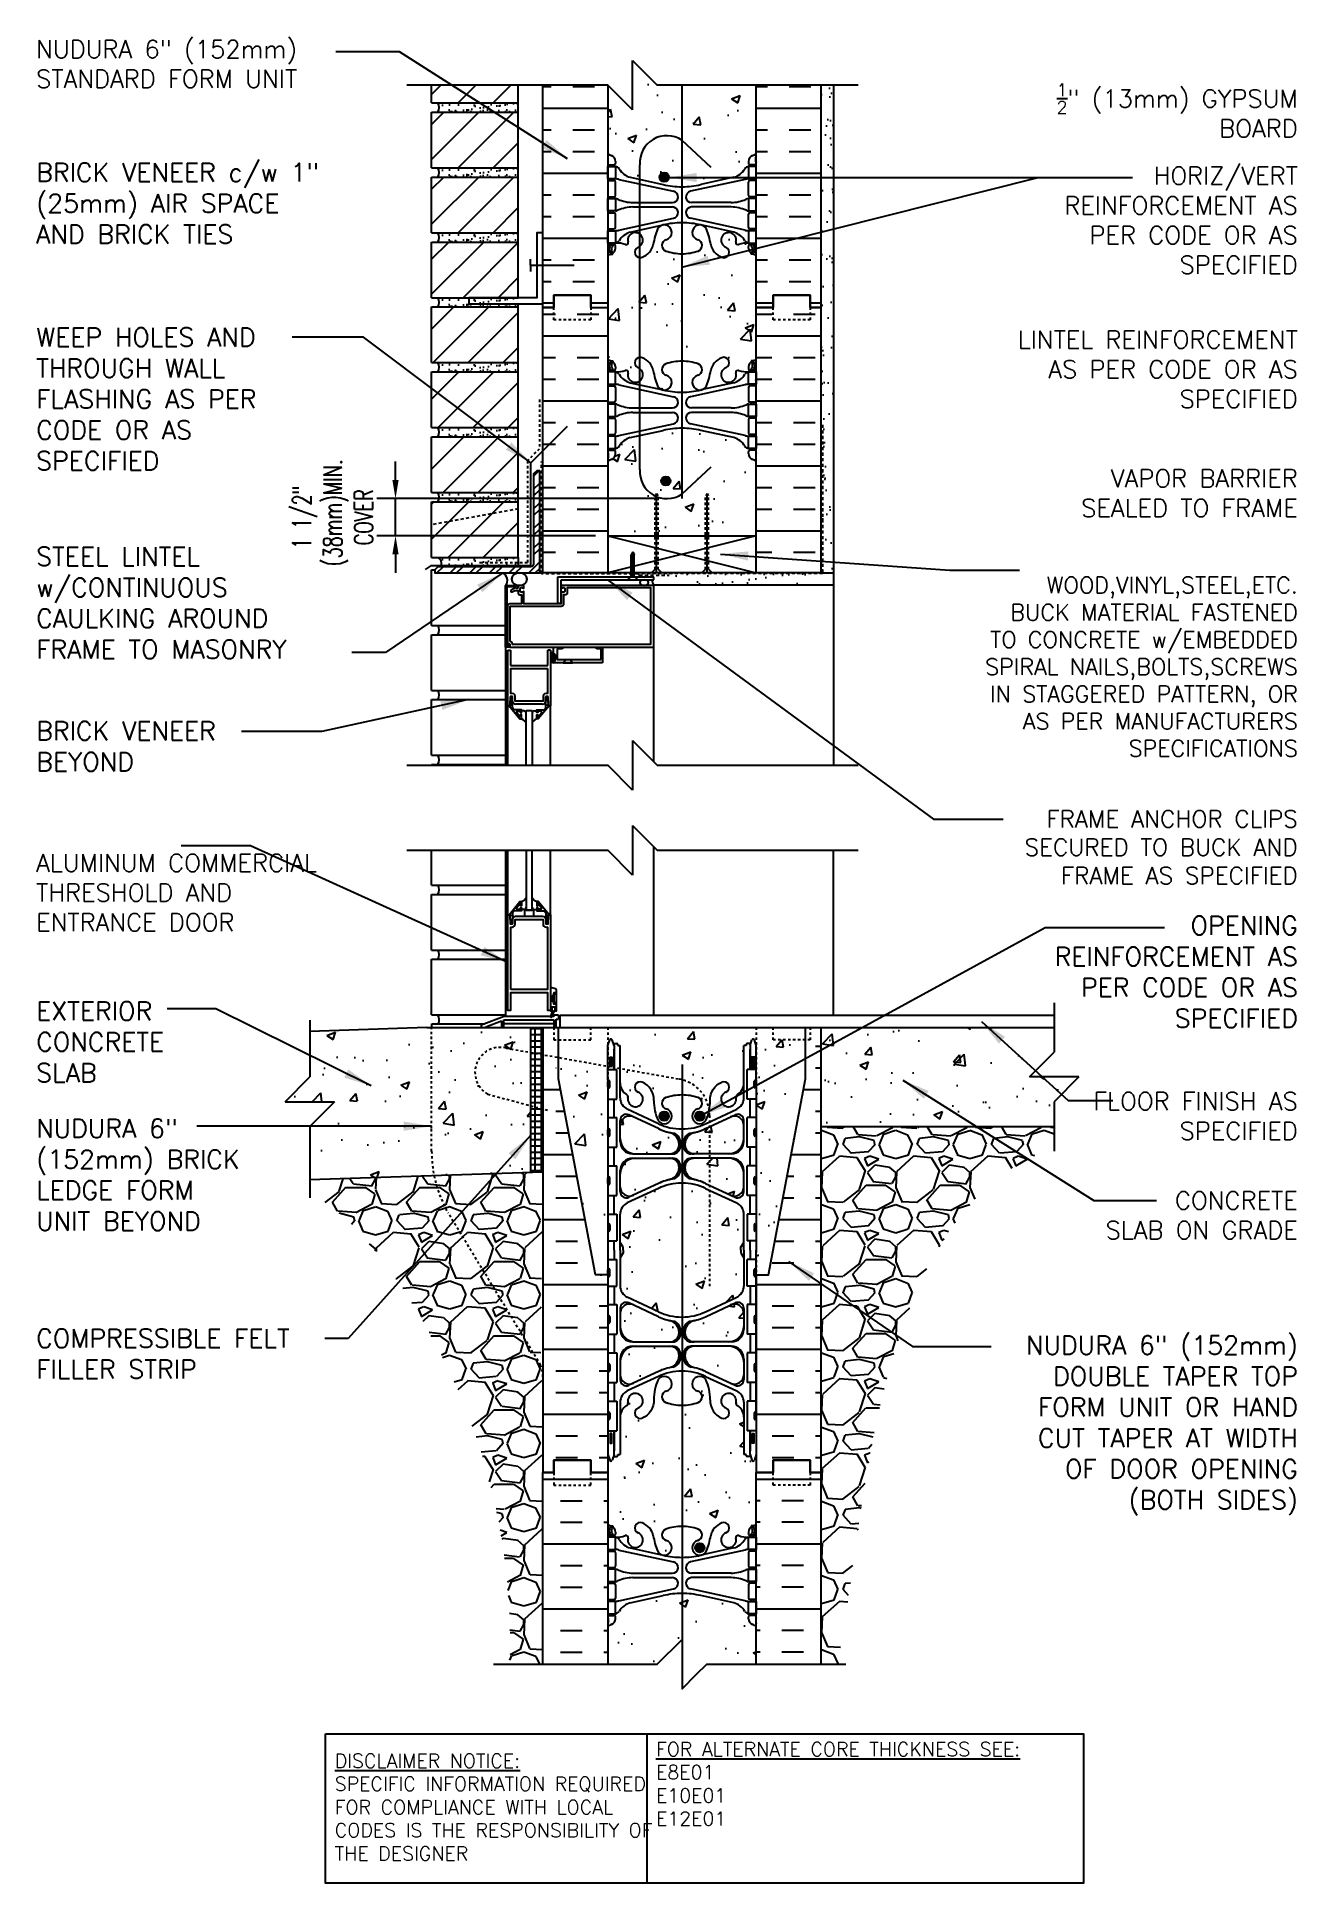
# Model space of a CAD drawing. Header units: inches. Extents: x -7.7 to 43.3, y 75.2 to 149.9.
import ezdxf

# ---------------------------------------------------------------- set-up
doc = ezdxf.new("R2010")
doc.units = ezdxf.units.IN
doc.header["$LTSCALE"] = 0.5
doc.header["$MEASUREMENT"] = 0
doc.linetypes.add('DASHED2', pattern=[0.375, 0.25, -0.125])
doc.linetypes.add('HIDDEN2', pattern=[0.1875, 0.125, -0.0625])
for name, color, linetype in [('HATCH', 12, 'Continuous'), ('Hidden2', 12, 'HIDDEN2'), ('LINE18', 9, 'Continuous'), ('line25', 2, 'Continuous'), ('LINE3', 3, 'Continuous'), ('LINE50', 5, 'Continuous'), ('LINE65', 3, 'Continuous'), ('LINE9', 9, 'Continuous'), ('Slab', 5, 'Continuous'), ('TEXT', 4, 'Continuous'), ('Web_Edge', 9, 'Continuous')]:
    doc.layers.add(name, color=color, linetype=linetype)
doc.styles.add('DIM', font='romans.shx', dxfattribs={"width": 0.7})
doc.styles.add('ROMANS', font='romans.shx', dxfattribs={"height": 0.75})
doc.styles.get("Standard").update_dxf_attribs({"font": 'romans.shx', "height": 0.75})
doc.dimstyles.new('ext_12', dxfattribs={"dimscale": 12, "dimtxt": 0.09375, "dimasz": 0.09375, "dimexe": 0.09375, "dimexo": 0.0625, "dimgap": 0.0625, "dimtad": 1, "dimdec": 1, "dimzin": 2, "dimdsep": 46, "dimlunit": 4, "dimtxsty": 'DIM', "dimcen": 0.09, "dimdle": 0.09375, "dimclrt": 4, "dimadec": 0, "dimazin": 0, "dimtfac": 1, "dimtdec": 1, "dimtmove": 1, "dimatfit": 3, "dimfxl": 1, "dimfrac": 2, "dimtolj": 1, "dimtzin": 0, "dimarcsym": 0})
doc.dimstyles.new('ext_8', dxfattribs={"dimscale": 8, "dimtxt": 0.09375, "dimasz": 0.09375, "dimexe": 0.09375, "dimexo": 0.0625, "dimgap": 0.0625, "dimtad": 1, "dimdec": 6, "dimzin": 3, "dimdsep": 46, "dimlunit": 4, "dimtxsty": 'DIM', "dimcen": 0.09, "dimdle": 0.09375, "dimclrt": 4, "dimadec": 0, "dimazin": 0, "dimtfac": 1, "dimtdec": 6, "dimtmove": 2, "dimatfit": 3, "dimfxl": 1, "dimfrac": 2, "dimtolj": 1, "dimtzin": 0, "dimarcsym": 0})
pattern_1 = [(45, (-108.4953, -49.4303), (-0.707107, 0.707107), [])]
pattern_2 = [(0, (-2914.4409, -359.9298), (0, 2.625), []), (0, (-2914.4409, -359.0548), (0, 2.625), [0.875, -0.875]), (0, (-2914.4409, -358.1798), (0, 2.625), [0.875, -0.875])]

msp = doc.modelspace()

# ---------------------------------------------------------------- texts
at = {"layer": 'TEXT'}
for s, insert, char_height, width, attachment_point in [('NUDURA 6" (152mm) STANDARD FORM UNIT', (-7.7019912, 148.7873514), 0.72, 12.990635656, 4), ('\\A1;{\\H0.7x;\\S1/2;}" (13mm) GYPSUM \\PBOARD', (43.3206315, 146.9105224), 0.72, 14.073682581, 6), ('HORIZ/VERT REINFORCEMENT AS PER CODE OR AS SPECIFIED', (43.3206315, 142.4710947), 0.72, 11.679221649, 6), ('LINTEL REINFORCEMENT AS PER CODE OR AS SPECIFIED', (43.3206315, 136.4465507), 0.72, 13.80515904, 6), ('VAPOR BARRIER SEALED TO FRAME', (43.3206315, 131.4355437), 0.72, 11.679221649, 6), ('{\\H0.9167x;WOOD,VINYL,STEEL,ETC. BUCK MATERIAL FASTENED TO CONCRETE w/EMBEDDED SPIRAL NAILS,BOLTS,SCREWS IN STAGGERED PATTERN, OR AS PER MANUFACTURERS SPECIFICATIONS}', (43.3206315, 124.4187007), 0.72, 14.073682581, 6), ('ALUMINUM COMMERCIAL\\PTHRESHOLD AND ENTRANCE DOOR', (-7.7019912, 115.2865557), 0.72, 11.864783328, 4), ('FLOOR FINISH AS SPECIFIED', (43.3206315, 106.2510769), 0.72, 9.056436142, 6), ('CONCRETE \\PSLAB ON GRADE', (43.3206315, 102.2393923), 0.72, 9.056436142, 6), ('{\\LFOR ALTERNATE CORE THICKNESS SEE:\\P}E8E01\\PE10E01\\PE12E01', (17.3635439, 79.2503212), 0.5625, 23.332952103, 4), ('{\\LDISCLAIMER NOTICE:}\\PSPECIFIC INFORMATION REQUIRED FOR COMPLIANCE WITH LOCAL CODES IS THE RESPONSIBILITY OF THE DESIGNER', (4.3715764, 78.3102915), 0.5625, 14.00235015, 4)]:
    msp.add_mtext(s, dxfattribs=dict(at, insert=insert, char_height=char_height, width=width, attachment_point=attachment_point))
at = {"layer": 'TEXT', "char_height": 0.75, "style": 'ROMANS'}
for s, insert, width, attachment_point in [('BRICK VENEER c/w 1" (25mm) AIR SPACE AND BRICK TIES', (-7.7019912, 143.1569635), 12.54927775, 4), ('WEEP HOLES AND THROUGH WALL FLASHING AS PER CODE OR AS SPECIFIED', (-7.7019912, 135.2432303), 12.54927775, 4), ('STEEL LINTEL w/CONTINUOUS CAULKING AROUND FRAME TO MASONRY', (-7.7019912, 127.0002246), 12.54927775, 4), ('BRICK VENEER BEYOND', (-7.7019912, 121.202447), 8.842827739, 4), ('{\\H0.9167x;FRAME ANCHOR CLIPS SECURED TO BUCK AND FRAME AS SPECIFIED}', (43.3206315, 118.6107622), 13.820396342, 3), ('OPENING REINFORCEMENT AS PER CODE OR AS SPECIFIED', (43.3206315, 114.3298208), 11.662038931, 3), ('EXTERIOR CONCRETE SLAB', (-7.7019912, 109.2496052), 8.606429009, 4), ('NUDURA 6" (152mm) BRICK LEDGE FORM \\PUNIT BEYOND', (-7.7019912, 103.878626), 11.70292917, 4), ('COMPRESSIBLE FELT FILLER STRIP', (-7.7019912, 96.6391973), 11.944665999, 4), ('NUDURA 6" (152mm) DOUBLE TAPER TOP FORM UNIT OR HAND CUT TAPER AT WIDTH OF DOOR OPENING (BOTH SIDES)', (43.3206315, 97.3609739), 13.268291958, 3)]:
    msp.add_mtext(s, dxfattribs=dict(at, insert=insert, width=width, attachment_point=attachment_point))

# ---------------------------------------------------------------- blocks, each defined once
blk = doc.blocks.new('*D1')
at = {"layer": 'Defpoints', "color": 0, "transparency": 16777216}
for p in [(6.83, 131.215), (17.802, 131.215), (15.416, 129.715)]:
    blk.add_point(p, dxfattribs=at)
at = {"layer": 'TEXT', "color": 0, "lineweight": -2, "transparency": 16777216}
for p, q in [((6.83, 131.965), (6.83, 132.715)), ((17.302, 131.215), (6.08, 131.215)), ((6.83, 129.715), (6.83, 131.215)), ((14.916, 129.715), (6.08, 129.715)), ((6.83, 128.965), (6.83, 128.215))]:
    blk.add_line(p, q, dxfattribs=at)
at = {"layer": 'TEXT', "color": 0, "transparency": 16777216}
for points in [[(6.705, 131.965), (6.955, 131.965), (6.83, 131.215)], [(6.705, 128.965), (6.955, 128.965), (6.83, 129.715)]]:
    blk.add_solid(points, dxfattribs=at)
at = {"layer": 'TEXT', "color": 4, "transparency": 16777216, "insert": (4.291, 130.465), "char_height": 0.75, "attachment_point": 5, "rotation": 90, "style": 'DIM'}
blk.add_mtext('\\A1;1 1/2" \\P (38mm)MIN. \\PCOVER', dxfattribs=at)

# ---------------------------------------------------------------- dimensions: what is measured, and where the dimension line sits
at = {"layer": 'TEXT'}
dim = msp.add_linear_dim(base=(6.829878, 131.2148277), p1=(15.4161015, 129.7148277), p2=(17.802299, 131.2148277), angle=90, text='<> \\P (38mm)MIN. \\PCOVER', dimstyle='ext_8', dxfattribs=at)
dim.commit()
dim.dimension.update_dxf_attribs({"geometry": '*D1', "text_midpoint": (4.2914951, 130.4648277), "dimtype": 160})

# ---------------------------------------------------------------- hatches: boundary and pattern name
at = {"layer": 'HATCH'}
h = msp.add_hatch(dxfattribs=at)
h.set_pattern_fill('AR-CONC', color=256, scale=0.5)
h.paths.add_polyline_path([(21.4161015, 147.9355848), (17.4161015, 147.9355848), (16.4161015, 148.9355848), (16.4161015, 146.9355848), (15.4161015, 147.9355848), (15.4161015, 145.1632784, 0.0824145898), (15.5594384, 145.084172, -0.3178372452), (15.7261051, 144.8484697), (15.7261051, 144.7809697, -0.4142135624), (15.6636051, 144.7184697), (15.6161051, 144.7184697), (15.6161051, 144.6484697), (15.7211051, 144.6484697, -0.1889729321), (15.8769742, 144.5536252, 0.1963228336), (16.3261051, 144.2073655), (17.6479607, 143.9168699, 0.0577946906), (18.4161015, 143.8277834, 0.0577946906), (19.1842423, 143.9168699), (20.5060978, 144.2073655, 0.1963228336), (20.9552288, 144.5536252, -0.1889729321), (21.1110978, 144.6484697), (21.2160978, 144.6484697), (21.2160978, 144.7184697), (21.1685978, 144.7184697, -0.4142135624), (21.1060978, 144.7809697), (21.1060978, 144.8484697, -0.3178372452), (21.2727645, 145.084172, 0.0824145898), (21.4161015, 145.1632784)])
h = msp.add_hatch(dxfattribs=at)
h.set_pattern_fill('ANSI31', color=256, scale=8, style=0)
h.set_pattern_definition([(45, (-108.4953, -44.1803), (-0.707107, 0.707107), [])])
h.paths.add_polyline_path([(11.7911015, 147.9355848), (8.2911015, 147.9355848), (8.2911015, 147.2148277), (11.7911015, 147.2148277)])
h = msp.add_hatch(dxfattribs=at)
h.set_pattern_fill('INSUL', color=256, scale=7, style=0)
h.paths.add_polyline_path([(15.4161015, 147.9355848), (12.7911015, 147.9355848), (12.7911015, 138.9446424), (13.2286015, 138.9446424), (13.2286015, 139.4446424), (14.7286015, 139.4446424), (14.7286015, 138.9446424), (15.1661015, 138.9446424), (15.4161015, 138.9446424)])
h.paths.add_polyline_path([(24.0411015, 147.9355848), (21.4161015, 147.9355848), (21.4161015, 138.9446424), (21.6661015, 138.9446424), (22.1036015, 138.9446424), (22.1036015, 139.4446424), (23.6036015, 139.4446424), (23.6036015, 138.9446424), (24.0411015, 138.9446424)])
h = msp.add_hatch(dxfattribs=at)
h.set_pattern_fill('AR-SAND', color=256, scale=0.5, style=0)
h.set_pattern_definition([(37.5, (-2811.8135, -357.8431), (-0.03149668, 0.96341188), [0, -0.76, 0, -0.85, 0, -0.8125]), (7.5, (-2811.8135, -357.8431), (0.88488835, 1.41107303), [0, -0.41, 0, -0.685, 0, -0.2625]), (327.5, (-2812.4285, -357.8431), (1.55707093, 0.00282953), [0, -0.25, 0, -0.9, 0, -1.175]), (317.5, (-2812.4285, -357.8431), (1.5030633, 0.4388378), [0, -0.125, 0, -0.59, 0, -0.675])])
h.paths.add_polyline_path([(24.5411015, 135.0015948), (24.0411015, 135.0015948), (24.0411015, 129.7020107), (24.5411015, 129.7020107)])
h.paths.add_polyline_path([(24.0411015, 135.0015948), (24.5411015, 135.0015948), (24.5411015, 139.2389194), (24.0411015, 139.2389194), (24.0411015, 138.9446424)])
h.paths.add_polyline_path([(24.0411015, 139.2389194), (24.5411015, 139.2389194), (24.5411015, 147.9355848), (24.0411015, 147.9355848)])
h = msp.add_hatch(dxfattribs=at)
h.set_pattern_fill('AR-SAND', color=256, scale=0.25, style=0)
h.set_pattern_definition([(37.5, (-108.4953, -33.6803), (-0.01574834, 0.48170594), [0, -0.38, 0, -0.425, 0, -0.40625]), (7.5, (-108.4953, -33.6803), (0.4424442, 0.7055365), [0, -0.205, 0, -0.3425, 0, -0.13125]), (327.5, (-108.8028, -33.6803), (0.7785355, 0.0014148), [0, -0.125, 0, -0.45, 0, -0.5875]), (317.5, (-108.8028, -33.6803), (0.7515317, 0.2194189), [0, -0.0625, 0, -0.295, 0, -0.3375])])
h.paths.add_polyline_path([(11.7911015, 147.2148277), (8.5411015, 147.2148277, -0.3182332765), (8.5411015, 146.8398277), (11.7911015, 146.8398277)])
h = msp.add_hatch(dxfattribs=at)
h.set_pattern_fill('ANSI31', color=256, scale=8, style=0)
h.set_pattern_definition([(45, (-108.4953, -46.8053), (-0.707107, 0.707107), [])])
h.paths.add_polyline_path([(11.7911015, 144.5898277), (11.7911015, 146.8398277), (8.2911015, 146.8398277), (8.2911015, 144.5898277)])
h = msp.add_hatch(dxfattribs=at)
h.set_pattern_fill('ANSI31', color=256, scale=8, style=0)
h.set_pattern_definition(pattern_1)
h.paths.add_polyline_path([(11.7911015, 141.9648277), (11.7911015, 144.2148277), (8.2911015, 144.2148277), (8.2911015, 141.9648277)])
h = msp.add_hatch(dxfattribs=at)
h.set_pattern_fill('AR-SAND', color=256, scale=0.25, style=0)
h.set_pattern_definition([(37.5, (-108.4953, -36.3053), (-0.01574834, 0.48170594), [0, -0.38, 0, -0.425, 0, -0.40625]), (7.5, (-108.4953, -36.3053), (0.4424442, 0.7055365), [0, -0.205, 0, -0.3425, 0, -0.13125]), (327.5, (-108.8028, -36.3053), (0.7785355, 0.0014148), [0, -0.125, 0, -0.45, 0, -0.5875]), (317.5, (-108.8028, -36.3053), (0.7515317, 0.2194189), [0, -0.0625, 0, -0.295, 0, -0.3375])])
h.paths.add_polyline_path([(11.7911015, 144.5898277), (8.5411015, 144.5898277, -0.3182332765), (8.5411015, 144.2148277), (11.7911015, 144.2148277)])
h = msp.add_hatch(dxfattribs=at)
h.set_pattern_fill('AR-CONC', color=256, scale=0.5)
h.paths.add_polyline_path([(21.4161015, 141.033661, 0.0643975703), (21.3060978, 141.0996205), (21.2160978, 141.0996205), (21.2160978, 141.1413465, -0.2490694202), (21.1060978, 141.3484697), (21.1060978, 141.4159697, -0.4142135624), (21.1685978, 141.4784697), (21.2160978, 141.4784697), (21.2160978, 141.5484697), (21.1110978, 141.5484697, 0.1004604156), (20.7173994, 141.4913069, -0.6014354321), (20.5978959, 141.5961903, 2.1820948247), (20.1878158, 141.3832808, -1), (20.0243872, 140.9747578, -0.2443795114), (19.5759793, 141.4955147, 0.0531565226), (19.4101399, 142.1095963, 0.2232530871), (19.2098121, 142.2744502), (19.1901937, 142.2787616, 0.9554715931), (19.0519098, 141.6852916, -0.7355925422), (19.0646946, 141.227245, -0.0827551475), (18.4161015, 141.119156, -0.0827551475), (17.7675083, 141.227245, -0.7355925422), (17.7802932, 141.6852916, 0.9554715931), (17.6420092, 142.2787616), (17.6223909, 142.2744502, 0.2232530871), (17.4220631, 142.1095963, 0.0531565226), (17.2562236, 141.4955147, -0.2443795114), (16.8078158, 140.9747578, -1), (16.6443872, 141.3832808, 2.1820948247), (16.234307, 141.5961903, -0.6014354321), (16.1148036, 141.4913069, 0.1004604156), (15.7211051, 141.5484697), (15.6161051, 141.5484697), (15.6161051, 141.4784697), (15.6636051, 141.4784697, -0.4142135624), (15.7261051, 141.4159697), (15.7261051, 141.3484697, -0.2490694202), (15.6161051, 141.1413465), (15.6161051, 141.0996205), (15.5261051, 141.0996205, 0.0643975703), (15.4161015, 141.033661), (15.4161015, 138.9446424), (15.4161015, 136.8556239, 0.0643975703), (15.5261051, 136.7896644), (15.6161051, 136.7896644), (15.6161051, 136.7479383, -0.2490694202), (15.7261051, 136.5408152), (15.7261051, 136.4733152, -0.4142135624), (15.6636051, 136.4108152), (15.6161051, 136.4108152), (15.6161051, 136.3408152), (15.7211051, 136.3408152, 0.1004604156), (16.1148036, 136.3979779, -0.6014354321), (16.234307, 136.2930946, 2.1820948247), (16.6443872, 136.506004, -1), (16.8078158, 136.9145271, -0.2443795114), (17.2562236, 136.3937702, 0.0531565226), (17.4220631, 135.7796886, 0.2232530871), (17.6223909, 135.6148347), (17.6420092, 135.6105233, 0.9554715931), (17.7802932, 136.2039933, -0.7355925422), (17.7675083, 136.6620398, -0.0827551475), (18.4161015, 136.7701289, -0.0827551475), (19.0646946, 136.6620398, -0.7355925422), (19.0519098, 136.2039933, 0.9554715931), (19.1901937, 135.6105233), (19.2098121, 135.6148347, 0.2232530871), (19.4101399, 135.7796886, 0.0531565226), (19.5759793, 136.3937702, -0.2443795114), (20.0243872, 136.9145271, -1), (20.1878158, 136.506004, 2.1820948247), (20.5978959, 136.2930946, -0.6014354321), (20.7173994, 136.3979779, 0.1004604156), (21.1110978, 136.3408152), (21.2160978, 136.3408152), (21.2160978, 136.4108152), (21.1685978, 136.4108152, -0.4142135624), (21.1060978, 136.4733152), (21.1060978, 136.5408152, -0.2490694202), (21.2160978, 136.7479383), (21.2160978, 136.7896644), (21.3060978, 136.7896644, 0.0643975703), (21.4161015, 136.8556239), (21.4161015, 138.9446424)])
h.paths.add_polyline_path([(21.4161015, 132.7260064, 0.0824145898), (21.2727645, 132.8051129, -0.3178372452), (21.1060978, 133.0408152), (21.1060978, 133.1083152, -0.4142135624), (21.1685978, 133.1708152), (21.2160978, 133.1708152), (21.2160978, 133.2408152), (21.1110978, 133.2408152, -0.1889729321), (20.9552288, 133.3356597, 0.1963228336), (20.5060978, 133.6819194), (19.1842423, 133.972415, 0.0577946906), (18.4161015, 134.0615014, 0.0577946906), (17.6479607, 133.972415), (16.3261051, 133.6819194, 0.1963228336), (15.8769742, 133.3356597, -0.1889729321), (15.7211051, 133.2408152), (15.6161051, 133.2408152), (15.6161051, 133.1708152), (15.6636051, 133.1708152, -0.4142135624), (15.7261051, 133.1083152), (15.7261051, 133.0408152, -0.3178372452), (15.5594384, 132.8051129, 0.0824145898), (15.4161015, 132.7260064), (15.4161015, 129.7148277), (17.3265841, 129.7148277), (17.3265841, 131.3018726), (17.3890841, 131.4213813), (17.4515841, 131.3018726), (17.4515841, 129.7148277), (19.3671464, 129.7148277), (19.3671464, 131.3018726), (19.4296464, 131.4213813), (19.4921464, 131.3018726), (19.4921464, 129.7148277), (21.4161015, 129.7148277)])
h.paths.add_polyline_path([(20.9161015, 109.1041101), (21.0161015, 109.1041101), (21.0161015, 109.1341101, -0.4142135624), (21.0661015, 109.1841101), (21.1921884, 109.1841101), (21.2411015, 109.3341101, -0.6), (21.3411015, 109.3341101), (21.4161015, 109.1041101), (21.4161015, 109.8328432), (15.4161015, 109.8328432), (15.4161015, 109.1041101), (15.4911015, 109.3341101, -0.6), (15.5911015, 109.3341101), (15.6400145, 109.1841101), (15.7661015, 109.1841101, -0.4142135624), (15.8161015, 109.1341101), (15.8161015, 109.1041101), (15.9161015, 109.1041101), (15.9161015, 108.1760228), (18.2904066, 107.7521268, -0.3243993211), (19.5188269, 106.490243, 0.0494191112), (19.5578124, 106.8827011, -0.3253062267), (20.0243872, 107.624867, -1), (20.1878158, 107.216344, 2.1272927511), (20.6004014, 106.9918533, -0.3113104134), (20.6569609, 107.1219972, 0.2589583705), (20.9161015, 107.5887956)])
h.paths.add_polyline_path([(18.2904066, 107.7521268), (15.9161015, 108.1760228), (15.9161015, 107.5887956, 0.2589583705), (16.175242, 107.1219972, -0.3113104134), (16.2318015, 106.9918533, 2.1272927511), (16.6443872, 107.216344, -1), (16.8078158, 107.624867, -0.3253062267), (17.2743905, 106.8827011, 0.1048804382), (17.4467863, 106.0708897, 1.4229132431), (17.7802932, 106.5379745, -0.7355925422), (17.7675083, 106.996021, -0.0827551475), (18.4161015, 107.1041101, -0.0827551475), (19.0646946, 106.996021, -0.7355925422), (19.0519098, 106.5379745, 1.4229132431), (19.3854166, 106.0708897, 0.0551753478), (19.5188269, 106.490243, 0.3243993211)])
h.paths.add_polyline_path([(23.4161015, 107.7614147), (23.4161015, 109.3328432), (22.1036015, 109.3328432), (22.1036015, 109.8328432), (21.4161015, 109.8328432), (21.4161015, 109.1041101), (21.4161015, 107.7041101), (21.4161015, 100.8328432), (21.4161015, 99.8328432), (21.9161015, 99.8328432)])
h.paths.add_polyline_path([(33.4627027, 108.8328432), (33.4627027, 109.8328432), (24.0411015, 109.8328432), (24.0411015, 105.8322339), (33.4627027, 105.8328432), (33.4627027, 106.8328432), (34.4627027, 107.8328432), (32.4627027, 107.8328432)])
h.paths.add_polyline_path([(15.4161015, 107.7041101), (15.4161015, 108.2652902), (13.4161015, 108.6223598), (13.4161015, 107.7614147), (14.9161015, 99.8328432), (15.4161015, 99.8328432)])
h.paths.add_polyline_path([(12.2911015, 108.8232115), (11.2987702, 109.0003771, 0.8731750859), (10.5615828, 107.1349025), (12.2911015, 106.6714793)], flags=17)
h.paths.add_polyline_path([(12.2911015, 106.6714793), (10.5615828, 107.1349025, -0.8731750859), (11.2987702, 109.0003771), (12.2911015, 108.8232115), (12.2911015, 109.8328432), (10.2983003, 109.8328432), (8.2911015, 109.8328432), (8.2911015, 105.7624137), (8.2911015, 104.8328432, 0.0500646714), (8.3908596, 103.8390476), (12.2911015, 103.9673624)])
h.paths.add_polyline_path([(8.2911015, 105.7624137), (8.2911015, 109.8328432), (8.1036015, 109.8328432), (3.3695002, 109.6770951), (3.3695002, 107.8328432), (2.3695002, 106.8328432), (4.3695002, 106.8328432), (3.3695002, 105.8328432), (3.3695002, 103.6738489), (8.3908596, 103.8390476, -0.0500646714), (8.2911015, 104.8328432)])
h.paths.add_polyline_path([(19.3698244, 103.3277678, 0.0933692721), (18.5629761, 103.5350993, 0.0163324644), (18.4161015, 103.5398982, 0.1098692817), (17.4623785, 103.3277678), (16.204163, 102.7389229, 0.2910966595), (15.9161015, 102.286063), (15.9161015, 101.1451932), (16.0361015, 100.9451932), (16.0361015, 100.8328432), (16.0361015, 100.7204932), (15.9161015, 100.5204932), (15.9161015, 99.3796235, 0.2910966595), (16.204163, 98.9267636), (17.4623785, 98.3379187, 0.1098692817), (18.4161015, 98.1257883, 0.1098692817), (19.3698244, 98.3379187), (20.6280399, 98.9267636, 0.2910966595), (20.9161015, 99.3796235), (20.9161015, 100.5204932), (20.7961015, 100.7204932), (20.7961015, 100.8328432), (20.7961015, 100.9451932), (20.9161015, 101.1451932), (20.9161015, 102.286063, 0.2910966595), (20.6280399, 102.7389229)])
h.paths.add_polyline_path([(18.3011006, 104.1699194, 0.4135815913), (17.9261015, 104.5441101), (16.5411015, 104.5441101, 0.4142135624), (15.9161015, 103.9191101), (15.9161015, 103.3923824, 0.5490706968), (16.4500553, 103.0527375), (17.4623785, 103.5265047, -0.0530942443), (17.9129196, 103.6816486, 0.1829837551), (18.207655, 103.8779278, 0.1570718047)])
h.paths.add_polyline_path([(17.9129196, 105.5865717, -0.0530942443), (17.4623785, 105.7417155), (16.4500553, 106.2154828, 0.5490706968), (15.9161015, 105.8758378), (15.9161015, 105.3491101, 0.4142135624), (16.5411015, 104.7241101), (17.9261015, 104.7241101, 0.413581591), (18.3011006, 105.0983008, 0.3501185226)])
h.paths.add_polyline_path([(19.5344781, 105.8187734), (19.3698244, 105.7417155, -0.0516454986), (18.9319485, 105.5895162, -0.001444784), (18.9192833, 105.5865717, 0.3501185221), (18.5311023, 105.0983008, 0.4135815917), (18.9061015, 104.7241101), (19.5344781, 104.7241101)])
h.paths.add_polyline_path([(20.9161015, 105.3491101), (20.9161015, 105.8758378, 0.5490706968), (20.3821476, 106.2154828), (19.5344781, 105.8187734), (19.5344781, 104.7241101), (20.2911015, 104.7241101, 0.4142135624)])
h.paths.add_polyline_path([(20.9161015, 103.9191101, 0.4142135624), (20.2911015, 104.5441101), (19.5344781, 104.5441101), (19.5344781, 103.4494468), (20.3821476, 103.0527375, 0.5490706968), (20.9161015, 103.3923824)])
h.paths.add_polyline_path([(19.5344781, 104.5441101), (18.9061015, 104.5441101, 0.4135815922), (18.5311023, 104.1699194, 0.3501185218), (18.9192833, 103.6816486, -0.0530942443), (19.3698244, 103.5265047), (19.5344781, 103.4494468)])
h.paths.add_polyline_path([(18.3011006, 96.5673857, 0.4135815911), (17.9261015, 96.9415764), (16.5411015, 96.9415764, 0.4142135624), (15.9161015, 96.3165764), (15.9161015, 95.7898486, 0.5490706968), (16.4500553, 95.4502037), (17.4623785, 95.923971, -0.0530942443), (17.9129196, 96.0791148, 0.3501185226)])
h.paths.add_polyline_path([(18.3011006, 97.495767, 0.3501185224), (17.9129196, 97.9840379, -0.0530942443), (17.4623785, 98.1391818), (16.4500553, 98.612949, 0.5490706968), (15.9161015, 98.2733041), (15.9161015, 97.7465764, 0.4142135624), (16.5411015, 97.1215764), (17.9261015, 97.1215764, 0.4135815913)])
h.paths.add_polyline_path([(20.9161015, 97.7465764), (20.9161015, 98.2733041, 0.5490706968), (20.3821476, 98.612949), (19.3698244, 98.1391818, -0.0530942443), (18.9192833, 97.9840379, 0.3501185219), (18.5311023, 97.495767, 0.413581592), (18.9061015, 97.1215764), (20.2911015, 97.1215764, 0.4142135624)])
h.paths.add_polyline_path([(20.2911015, 96.9415764), (18.9061015, 96.9415764, 0.4135815918), (18.5311023, 96.5673857, 0.350118522), (18.9192833, 96.0791148, -0.0530942443), (19.3698244, 95.923971), (20.3821476, 95.4502037, 0.5490706968), (20.9161015, 95.7898486), (20.9161015, 96.3165764, 0.4142135624)])
h.paths.add_polyline_path([(21.0161015, 92.5315764), (21.0161015, 92.5615764), (20.9161015, 92.5615764), (20.9161015, 94.0768908, 0.2589583705), (20.6569609, 94.5436893, -0.3113104134), (20.6004014, 94.6738332, 2.1272927511), (20.1878158, 94.4493425, -1), (20.0243872, 94.0408195, -0.3253062267), (19.5578124, 94.7829854, 0.1048804382), (19.3854166, 95.5947968, 1.4229132431), (19.0519098, 95.127712, -0.7355925422), (19.0646946, 94.6696654, -0.0827551475), (18.4161015, 94.5615764, -0.0827551475), (17.7675083, 94.6696654, -0.7355925422), (17.7802932, 95.127712, 1.4229132431), (17.4467863, 95.5947968, 0.1048804382), (17.2743905, 94.7829854, -0.3253062267), (16.8078158, 94.0408195, -1), (16.6443872, 94.4493425, 2.1272927511), (16.2318015, 94.6738332, -0.3113104134), (16.175242, 94.5436893, 0.2589583705), (15.9161015, 94.0768908), (15.9161015, 92.5615764), (15.8161015, 92.5615764), (15.8161015, 92.5315764, -0.4142135624), (15.7661015, 92.4815764), (15.6400145, 92.4815764), (15.5911015, 92.3315764, -0.6), (15.4911015, 92.3315764), (15.4161015, 92.5615764), (15.4161015, 91.8328432), (15.4161015, 89.7438247, 0.0643975703), (15.5261051, 89.6778652), (15.6161051, 89.6778652), (15.6161051, 89.6361391, -0.2490694202), (15.7261051, 89.429016), (15.7261051, 89.361516, -0.4142135624), (15.6636051, 89.299016), (15.6161051, 89.299016), (15.6161051, 89.229016), (15.7211051, 89.229016, 0.1004604156), (16.1148036, 89.2861787, -0.6014354321), (16.234307, 89.1812954, 2.1820948247), (16.6443872, 89.3942048, -1), (16.8078158, 89.8027279, -0.2443795114), (17.2562236, 89.281971, 0.0531565226), (17.4220631, 88.6678894, 0.2232530871), (17.6223909, 88.5030355), (17.6420092, 88.4987241, 0.9554715931), (17.7802932, 89.0921941, -0.7355925422), (17.7675083, 89.5502406, -0.0827551475), (18.4161015, 89.6583297, -0.0827551475), (19.0646946, 89.5502406, -0.7355925422), (19.0519098, 89.0921941, 0.9554715931), (19.1901937, 88.4987241), (19.2098121, 88.5030355, 0.2232530871), (19.4101399, 88.6678894, 0.0531565226), (19.5759793, 89.281971, -0.2443795114), (20.0243872, 89.8027279, -1), (20.1878158, 89.3942048, 2.1820948247), (20.5978959, 89.1812954, -0.6014354316), (20.7173994, 89.2861787, 0.1004604157), (21.1110978, 89.229016), (21.2160978, 89.229016), (21.2160978, 89.299016), (21.1685978, 89.299016, -0.4142135624), (21.1060978, 89.361516), (21.1060978, 89.429016, -0.2490694202), (21.2160978, 89.6361391), (21.2160978, 89.6778652), (21.3060978, 89.6778652, 0.0643975703), (21.4161015, 89.7438247), (21.4161015, 91.8328432), (21.4161015, 92.5615764), (21.3411015, 92.3315764, -0.6), (21.2411015, 92.3315764), (21.1921884, 92.4815764), (21.0661015, 92.4815764, -0.4142135624)])
h.paths.add_polyline_path([(21.4161015, 85.6142073, 0.0824145898), (21.2727645, 85.6933137, -0.3178372452), (21.1060978, 85.929016), (21.1060978, 85.996516, -0.4142135624), (21.1685978, 86.059016), (21.2160978, 86.059016), (21.2160978, 86.129016), (21.1110978, 86.129016, -0.1889729321), (20.9552288, 86.2238605, 0.1963228336), (20.5060978, 86.5701202), (19.1842423, 86.8606158, 0.0577946906), (18.4161015, 86.9497023, 0.0577946906), (17.6479607, 86.8606158), (16.3261051, 86.5701202, 0.1963228336), (15.8769742, 86.2238605, -0.1889729321), (15.7211051, 86.129016), (15.6161051, 86.129016), (15.6161051, 86.059016), (15.6636051, 86.059016, -0.4142135624), (15.7261051, 85.996516), (15.7261051, 85.929016, -0.3178372452), (15.5594384, 85.6933137, 0.0824145898), (15.4161015, 85.6142073), (15.4161015, 84.0877083), (17.4161015, 84.0877083), (18.4161015, 85.0877083), (18.4161015, 83.0877083), (18.9951262, 83.6667331), (19.4161015, 84.0877083), (21.4161015, 84.0877083)])
h = msp.add_hatch(dxfattribs=at)
h.set_pattern_fill('AR-SAND', color=256, scale=0.25, style=0)
h.set_pattern_definition([(37.5, (-108.4953, -38.9303), (-0.01574834, 0.48170594), [0, -0.38, 0, -0.425, 0, -0.40625]), (7.5, (-108.4953, -38.9303), (0.4424442, 0.7055365), [0, -0.205, 0, -0.3425, 0, -0.13125]), (327.5, (-108.8028, -38.9303), (0.7785355, 0.0014148), [0, -0.125, 0, -0.45, 0, -0.5875]), (317.5, (-108.8028, -38.9303), (0.7515317, 0.2194189), [0, -0.0625, 0, -0.295, 0, -0.3375])])
h.paths.add_polyline_path([(11.7911015, 141.9648277), (8.5411015, 141.9648277, -0.3182332765), (8.5411015, 141.5898277), (11.7911015, 141.5898277)])
h = msp.add_hatch(dxfattribs=at)
h.set_pattern_fill('ANSI31', color=256, scale=8, style=0)
h.set_pattern_definition(pattern_1)
h.paths.add_polyline_path([(8.2911015, 139.3398277), (11.7911015, 139.3398277), (11.7911015, 141.5898277), (8.2911015, 141.5898277)])
h = msp.add_hatch(dxfattribs=at)
h.set_pattern_fill('ANSI31', color=256, scale=8, style=0)
h.set_pattern_definition(pattern_1)
h.paths.add_polyline_path([(11.7911015, 136.7148277), (11.7911015, 138.9648277), (8.2911015, 138.9648277), (8.2911015, 136.7148277)])
h = msp.add_hatch(dxfattribs=at)
h.set_pattern_fill('AR-SAND', color=256, scale=0.25, style=0)
h.set_pattern_definition([(37.5, (-108.4953, -41.5553), (-0.01574834, 0.48170594), [0, -0.38, 0, -0.425, 0, -0.40625]), (7.5, (-108.4953, -41.5553), (0.4424442, 0.7055365), [0, -0.205, 0, -0.3425, 0, -0.13125]), (327.5, (-108.8028, -41.5553), (0.7785355, 0.0014148), [0, -0.125, 0, -0.45, 0, -0.5875]), (317.5, (-108.8028, -41.5553), (0.7515317, 0.2194189), [0, -0.0625, 0, -0.295, 0, -0.3375])])
h.paths.add_polyline_path([(11.7911015, 139.3398277), (8.5411015, 139.3398277, -0.3182332765), (8.5411015, 138.9648277), (11.7911015, 138.9648277)])
h = msp.add_hatch(dxfattribs=at)
h.set_pattern_fill('INSUL', color=256, scale=7, style=0)
h.set_pattern_definition([(0, (-2686.079, -308.4563), (0, 2.625), []), (0, (-2686.079, -307.5813), (0, 2.625), [0.875, -0.875]), (0, (-2686.079, -306.7063), (0, 2.625), [0.875, -0.875])])
h.paths.add_polyline_path([(15.4161015, 138.9446424), (15.1661015, 138.9446424), (14.7286015, 138.9446424), (14.7286015, 139.4446424), (13.2286015, 139.4446424), (13.2286015, 138.9446424), (12.7911015, 138.9446424), (12.7911015, 128.2148277), (15.4161015, 128.2148277), (15.4161015, 129.7148277)])
h.paths.add_polyline_path([(24.0411015, 138.9446424), (23.6036015, 138.9446424), (23.6036015, 139.4446424), (22.1036015, 139.4446424), (22.1036015, 138.9446424), (21.6661015, 138.9446424), (21.4161015, 138.9446424), (21.4161015, 128.2148277), (24.0411015, 128.2148277)])
h = msp.add_hatch(dxfattribs=at)
h.set_pattern_fill('AR-SAND', color=256, scale=0.25, style=0)
h.set_pattern_definition([(37.5, (-108.4953, -44.1803), (-0.01574834, 0.48170594), [0, -0.38, 0, -0.425, 0, -0.40625]), (7.5, (-108.4953, -44.1803), (0.4424442, 0.7055365), [0, -0.205, 0, -0.3425, 0, -0.13125]), (327.5, (-108.8028, -44.1803), (0.7785355, 0.0014148), [0, -0.125, 0, -0.45, 0, -0.5875]), (317.5, (-108.8028, -44.1803), (0.7515317, 0.2194189), [0, -0.0625, 0, -0.295, 0, -0.3375])])
h.paths.add_polyline_path([(11.7911015, 136.7148277), (8.5411015, 136.7148277, -0.3182332765), (8.5411015, 136.3398277), (11.7911015, 136.3398277)])
h = msp.add_hatch(dxfattribs=at)
h.set_pattern_fill('ANSI31', color=256, scale=8, style=0)
h.set_pattern_definition(pattern_1)
h.paths.add_polyline_path([(11.7911015, 134.0898277), (11.7911015, 136.3398277), (8.2911015, 136.3398277), (8.2911015, 134.0898277)])
h = msp.add_hatch(dxfattribs=at)
h.set_pattern_fill('ANSI31', color=256, scale=8, style=0)
h.set_pattern_definition(pattern_1)
h.paths.add_polyline_path([(8.2911015, 131.4648277), (11.7911015, 131.4648277), (11.7911015, 133.7148277), (8.2911015, 133.7148277)])
h = msp.add_hatch(dxfattribs=at)
h.set_pattern_fill('AR-SAND', color=256, scale=0.25, style=0)
h.set_pattern_definition([(37.5, (-108.4953, -46.8053), (-0.01574834, 0.48170594), [0, -0.38, 0, -0.425, 0, -0.40625]), (7.5, (-108.4953, -46.8053), (0.4424442, 0.7055365), [0, -0.205, 0, -0.3425, 0, -0.13125]), (327.5, (-108.8028, -46.8053), (0.7785355, 0.0014148), [0, -0.125, 0, -0.45, 0, -0.5875]), (317.5, (-108.8028, -46.8053), (0.7515317, 0.2194189), [0, -0.0625, 0, -0.295, 0, -0.3375])])
h.paths.add_polyline_path([(11.7911015, 134.0898277), (8.5411015, 134.0898277, -0.3182332765), (8.5411015, 133.7148277), (11.7911015, 133.7148277)])
h = msp.add_hatch(dxfattribs=at)
h.set_pattern_fill('ANSI32', color=256, scale=1.5, style=0)
h.set_pattern_definition([(45, (98.0256, -26.2187), (-0.3977476, 0.3977476), []), (45, (98.29076, -26.2187), (-0.3977476, 0.3977476), [])])
h.paths.add_polyline_path([(12.6661015, 128.2148277), (12.6661015, 132.3398277), (12.5411015, 132.3398277), (12.4161015, 132.2148277), (12.4161015, 128.5898277, -0.4142135624), (12.2911015, 128.4648277), (8.5411015, 128.4648277), (8.4161015, 128.3398277), (8.4161015, 128.2148277)])
h = msp.add_hatch(dxfattribs=at)
h.set_pattern_fill('AR-SAND', color=256, scale=0.25, style=0)
h.set_pattern_definition([(37.5, (-108.4953, -49.4303), (-0.01574834, 0.48170594), [0, -0.38, 0, -0.425, 0, -0.40625]), (7.5, (-108.4953, -49.4303), (0.4424442, 0.7055365), [0, -0.205, 0, -0.3425, 0, -0.13125]), (327.5, (-108.8028, -49.4303), (0.7785355, 0.0014148), [0, -0.125, 0, -0.45, 0, -0.5875]), (317.5, (-108.8028, -49.4303), (0.7515317, 0.2194189), [0, -0.0625, 0, -0.295, 0, -0.3375])])
h.paths.add_polyline_path([(11.7911015, 131.0898277), (11.7911015, 131.4648277), (8.5411015, 131.4648277, -0.3182332765), (8.5411015, 131.0898277)])
h = msp.add_hatch(dxfattribs=at)
h.set_pattern_fill('ANSI31', color=256, scale=8, style=0)
h.set_pattern_definition(pattern_1)
h.paths.add_polyline_path([(8.2911015, 130.1576708), (11.7911015, 130.8054622), (11.7911015, 131.0898277), (8.2911015, 131.0898277)])
h = msp.add_hatch(dxfattribs=at)
h.set_pattern_fill('ANSI31', color=256, scale=8, style=0)
h.set_pattern_definition(pattern_1)
h.paths.add_polyline_path([(8.2911015, 130.1576708), (8.2911015, 128.8398277), (11.7911015, 128.8398277), (11.7911015, 130.8054622)])
h = msp.add_hatch(dxfattribs=at)
h.set_pattern_fill('AR-SAND', color=256, scale=0.5, style=0)
h.set_pattern_definition([(37.5, (-44.9122, -30.9237), (-0.0314967, 0.963412), [0, -0.76, 0, -0.85, 0, -0.8125]), (7.5, (-44.9122, -30.9237), (0.884888, 1.411073), [0, -0.41, 0, -0.685, 0, -0.2625]), (327.5, (-45.5272, -30.9237), (1.557071, 0.0028295), [0, -0.25, 0, -0.9, 0, -1.175]), (317.5, (-45.5272, -30.9237), (1.503063, 0.438838), [0, -0.125, 0, -0.59, 0, -0.675])])
edge = h.paths.add_edge_path()
edge.add_line((17.275865, 128.2148277), (17.275865, 127.9335777))
edge.add_arc((17.3606763, 127.8216614), 0.1404215, 127.155203505, 229.535440653)
edge.add_line((17.2695459, 127.7148277), (24.5411015, 127.7148277))
edge.add_line((24.5411015, 127.7148277), (24.5411015, 129.7020107))
edge.add_line((24.5411015, 129.7020107), (24.0411015, 129.7020107))
edge.add_line((24.0411015, 129.7020107), (24.0411015, 128.2148277))
edge.add_line((24.0411015, 128.2148277), (17.275865, 128.2148277))
h = msp.add_hatch(dxfattribs=at)
h.set_pattern_fill('AR-SAND', color=256, scale=0.25, style=0)
h.set_pattern_definition([(37.5, (-108.4953, -52.0553), (-0.01574834, 0.48170594), [0, -0.38, 0, -0.425, 0, -0.40625]), (7.5, (-108.4953, -52.0553), (0.4424442, 0.7055365), [0, -0.205, 0, -0.3425, 0, -0.13125]), (327.5, (-108.8028, -52.0553), (0.7785355, 0.0014148), [0, -0.125, 0, -0.45, 0, -0.5875]), (317.5, (-108.8028, -52.0553), (0.7515317, 0.2194189), [0, -0.0625, 0, -0.295, 0, -0.3375])])
h.paths.add_polyline_path([(11.7911015, 128.8398277), (8.5411015, 128.8398277, -0.3182332765), (8.5411015, 128.4648277), (11.7911015, 128.4648277)])
h = msp.add_hatch(dxfattribs=at)
h.set_pattern_fill('NET', color=256, scale=2, style=0)
h.set_pattern_definition([(0, (-108.7712, -47.95293), (0, 0.25), []), (90, (-108.7712, -47.95293), (-0.25, 2e-17), [])])
h.paths.add_polyline_path([(12.7911015, 106.5375047), (12.2911015, 106.6714793), (12.2911015, 103.9673624), (12.7911015, 103.983812)])
h.paths.add_polyline_path([(12.7911015, 108.7339441), (12.2911015, 108.8232115), (12.2911015, 106.6714793), (12.7911015, 106.5375047)])
h.paths.add_polyline_path([(12.7911015, 109.8328432), (12.2911015, 109.8328432), (12.2911015, 108.8232115), (12.7911015, 108.7339441)])
h = msp.add_hatch(dxfattribs=at)
h.set_pattern_fill('INSUL', color=256, scale=7, style=0)
h.set_pattern_definition(pattern_2)
edge = h.paths.add_edge_path()
edge.add_line((15.4161015, 99.8328432), (14.9161015, 99.8328432))
edge.add_line((14.9161015, 99.8328432), (13.1661015, 109.0828432))
edge.add_line((13.1661015, 109.0828432), (13.1661015, 109.8328432))
edge.add_line((13.1661015, 109.8328432), (12.7911015, 109.8328432))
edge.add_line((12.7911015, 109.8328432), (12.7911015, 91.8328432))
edge.add_line((12.7911015, 91.8328432), (13.2286015, 91.8328432))
edge.add_line((13.2286015, 91.8328432), (13.2286015, 92.3328432))
edge.add_line((13.2286015, 92.3328432), (14.7286015, 92.3328432))
edge.add_line((14.7286015, 92.3328432), (14.7286015, 91.8328432))
edge.add_line((14.7286015, 91.8328432), (15.1661015, 91.8328432))
edge.add_line((15.4161015, 99.8328432), (15.4161015, 91.8328432))
h = msp.add_hatch(dxfattribs=at)
h.set_pattern_fill('INSUL', color=256, scale=7, style=0)
h.set_pattern_definition(pattern_2)
edge = h.paths.add_edge_path()
edge.add_line((21.4161015, 99.8328432), (21.9161015, 99.8328432))
edge.add_line((21.9161015, 99.8328432), (23.6661015, 109.0828432))
edge.add_line((23.6661015, 109.0828432), (23.6661015, 109.8328432))
edge.add_line((23.6661015, 109.8328432), (24.0411015, 109.8328432))
edge.add_line((24.0411015, 109.8328432), (24.0411015, 91.8328432))
edge.add_line((24.0411015, 91.8328432), (23.6036015, 91.8328432))
edge.add_line((23.6036015, 91.8328432), (23.6036015, 92.3328432))
edge.add_line((23.6036015, 92.3328432), (22.1036015, 92.3328432))
edge.add_line((22.1036015, 92.3328432), (22.1036015, 91.8328432))
edge.add_line((22.1036015, 91.8328432), (21.6661015, 91.8328432))
edge.add_line((21.4161015, 99.8328432), (21.4161015, 91.8328432))
h = msp.add_hatch(dxfattribs=at)
h.set_pattern_fill('GRAVEL', color=256, scale=3, style=0)
h.set_pattern_definition([(228.0128, (26.2011, 87.0877), (-23.9999947, -27.000004), [0.40361, -39.95726]), (184.9697, (25.9311, 86.78771), (36.00000315, 2.9999739), [0.6926, -68.56777]), (132.5104, (25.2411, 86.7277), (29.9999722, -33.000026), [0.48836, -48.3481]), (267.2737, (24.0711, 85.97771), (2.99998805, 60.0000009), [0.63071, -62.44067]), (292.8337, (24.0411, 85.34771), (-15.0000297, 35.9999892), [0.61847, -61.22812]), (357.2737, (24.2811, 84.77771), (-60.0000009, 2.99998805), [0.63071, -62.44067]), (37.6942, (24.9111, 84.74771), (-39.00002204, -29.9999712), [0.83409, -82.57455]), (72.2553, (25.5711, 85.25771), (21.0000323, 65.9999887), [0.78746, -77.95896]), (121.4296, (25.8111, 86.00771), (-24.0000247, 38.9999851), [0.63285, -62.65222]), (175.2364, (25.4811, 86.5477), (33.0000028, -2.9999746), [0.7225, -35.40229]), (222.3974, (24.7611, 86.60771), (-36.00002205, -32.99997625), [0.934344, -92.500125]), (138.8141, (27.0411, 85.9477), (-21.000009, 17.999992), [0.3189, -31.57153]), (171.4692, (26.8011, 86.15771), (38.9999949, -6.0000237), [0.60671, -60.06453]), (225, (26.201, 86.2477), (-3e-16, -3), [0.42426, -3.81838]), (203.1986, (25.9911, 86.6077), (14.999999, 6.000004), [0.22847, -22.61885]), (291.8014, (25.7811, 86.5177), (-3, 9.000001), [0.3231, -15.83239]), (30.9638, (25.9011, 86.2177), (8.999994, 6.000007), [0.52479, -16.96807]), (161.565, (26.3511, 86.4877), (6, -2.999995), [0.37947, -9.10736]), (16.3895, (24.0411, 86.5177), (30.0000066, 8.9999781), [0.5316, -52.62853]), (70.3462, (24.5511, 86.6677), (-11.9999857, -33.0000064), [0.44598, -44.15222]), (293.1986, (26.3511, 87.0877), (-6.000004, 14.999999), [0.45694, -22.39037]), (343.6105, (26.5311, 86.6677), (-30.0000066, 8.9999781), [0.5316, -52.62853]), (339.444, (24.0411, 84.6577), (-15.0000055, 5.999988), [0.51264, -25.11937]), (294.7751, (24.5211, 84.4777), (-14.9999766, 33.0000103), [0.42953, -42.52393]), (66.8014, (26.3811, 84.0877), (6.000004, 14.999999), [0.45694, -22.39037]), (17.354, (26.5611, 84.5077), (-39.000006, -11.9999835), [0.50289, -49.78627]), (69.444, (24.9111, 84.0877), (-5.999988, -15.0000055), [0.25632, -25.3757]), (101.31, (26.2011, 84.0877), (-2.999993, 12.000002), [0.15297, -15.14409]), (165.9638, (26.1711, 84.2377), (9.000002, -2.999994), [0.61847, -11.75085]), (186.009, (25.5711, 84.38771), (29.9999993, 2.999998), [0.57315, -56.74177]), (303.69, (25.9011, 85.9477), (-3.000004, 6), [0.43267, -10.384]), (353.1572, (26.1411, 85.58771), (50.9999981, -6.000024), [0.75538, -74.78269]), (60.9454, (26.8911, 85.4977), (-12, -21.000001), [0.30887, -30.57802]), (90, (27.041, 85.7677), (-3, 3), [0.18, -2.82]), (120.2564, (25.5111, 84.4777), (11.9999847, -21.0000074), [0.41677, -41.26056]), (48.0128, (25.3011, 84.8377), (23.9999947, 27.000004), [0.80722, -39.55366]), (0, (25.841, 85.4377), (3, 3), [0.78, -2.22]), (325.3048, (26.6211, 85.4377), (-29.9999828, 21.0000258), [0.47434, -46.95982]), (254.0546, (27.0111, 85.1677), (-3, -12), [0.4368, -21.40352]), (207.646, (26.8911, 84.74771), (-56.9999874, -30.00002314), [0.711195, -70.40842]), (175.4261, (26.2611, 84.41771), (-39.0000017, 2.9999844), [0.7524, -74.48722])])
edge = h.paths.add_edge_path()
edge.add_line((24.0411015, 105.8322339), (24.0411015, 91.8328432))
edge.add_line((24.0411015, 91.8328432), (24.0411015, 84.0877083))
edge.add_line((24.0411015, 84.0877083), (24.7151835, 84.0877083))
edge.add_spline(control_points=[(24.7151835, 84.0877083), (24.8234498, 84.733045), (25.5846742, 89.3380878), (26.1933697, 96.2611261), (29.7793552, 103.1597776), (32.667797, 104.6602092), (33.4627027, 105.0731313)], knot_values=[0, 0, 0, 0, 1.9620139328, 13.9997916935, 21.004381024, 23.6639904352, 23.6639904352, 23.6639904352, 23.6639904352], degree=3, periodic=0)
edge.add_line((33.4627027, 105.0731313), (33.4627027, 105.8328432))
edge.add_line((33.4627027, 105.8328432), (24.0411015, 105.8322339))
h = msp.add_hatch(dxfattribs=at)
h.set_pattern_fill('GRAVEL', color=256, scale=3, style=0)
h.set_pattern_definition([(228.0128, (2.16, 3), (-24, -27), [0.40361, -39.957264]), (184.96974, (1.89, 2.7), (36, 3), [0.692604, -68.567774]), (132.51045, (1.2, 2.64), (30, -33), [0.488364, -48.3481]), (267.27369, (0.03, 1.89), (3, 60), [0.630714, -62.440674]), (292.83365, (0, 1.26), (-15, 36), [0.618465, -61.22812]), (357.27369, (0.24, 0.69), (-60, 3), [0.630714, -62.440674]), (37.69424, (0.87, 0.66), (-39, -30), [0.834087, -82.574546]), (72.25533, (1.53, 1.17), (21, 66), [0.787464, -77.958964]), (121.42957, (1.77, 1.92), (-24, 39), [0.63285, -62.65222]), (175.23636, (1.44, 2.46), (33, -3), [0.722496, -35.40229]), (222.39744, (0.72, 2.52), (-36, -33), [0.934344, -92.500125]), (138.81407, (3, 1.86), (-21, 18), [0.3189, -31.571534]), (171.46923, (2.76, 2.07), (39, -6), [0.60671, -60.064534]), (225, (2.16, 2.16), (-3e-16, -3), [0.42426, -3.81838]), (203.1986, (1.95, 2.52), (15, 6), [0.228474, -22.618845]), (291.8014, (1.74, 2.43), (-3, 9), [0.32311, -15.832385]), (30.96376, (1.86, 2.13), (9, 6), [0.52479, -16.96807]), (161.565, (2.31, 2.4), (6, -3), [0.37947, -9.10736]), (16.38954, (0, 2.43), (30, 9), [0.5316, -52.628535]), (70.34618, (0.51, 2.58), (-12, -33), [0.44598, -44.152223]), (293.1986, (2.31, 3), (-6, 15), [0.456945, -22.390374]), (343.61046, (2.49, 2.58), (-30, 9), [0.5316, -52.628535]), (339.44395, (0, 0.57), (-15, 6), [0.51264, -25.11937]), (294.77514, (0.48, 0.39), (-15, 33), [0.429534, -42.52393]), (66.8014, (2.34, 0), (6, 15), [0.456945, -22.390374]), (17.35402, (2.52, 0.42), (-39, -12), [0.502893, -49.78627]), (69.44395, (0.87, 0), (-6, -15), [0.25632, -25.37569]), (101.30993, (2.16, 0), (-3, 12), [0.15297, -15.14409]), (165.96376, (2.13, 0.15), (9, -3), [0.618465, -11.75085]), (186.009, (1.53, 0.3), (30, 3), [0.57315, -56.74177]), (303.6901, (1.86, 1.86), (-3, 6), [0.432666, -10.38399]), (353.15723, (2.1, 1.5), (51, -6), [0.75538, -74.78269]), (60.9454, (2.85, 1.41), (-12, -21), [0.30887, -30.57802]), (90, (3, 1.68), (-3, 3), [0.18, -2.82]), (120.25644, (1.47, 0.39), (12, -21), [0.41677, -41.26056]), (48.01279, (1.26, 0.75), (24, 27), [0.807216, -39.553656]), (0, (1.8, 1.35), (3, 3), [0.78, -2.22]), (325.30485, (2.58, 1.35), (30, -21), [0.47434, -46.95982]), (254.0546, (2.97, 1.08), (-3, -12), [0.436806, -21.403524]), (207.64598, (2.85, 0.66), (-57, -30), [0.711195, -70.40842]), (175.42608, (2.22, 0.33), (-39, 3), [0.752397, -74.48722])])
edge = h.paths.add_edge_path()
edge.add_spline(control_points=[(3.3695002, 103.1633281), (3.6858526, 102.954208), (5.210889, 101.9461052), (7.8600194, 98.4749858), (10.6220938, 92.7903393), (11.4910225, 87.4438032), (11.4632079, 84.5698918), (11.4585411, 84.0877083)], knot_values=[0, 0, 0, 0, 1.1351273369, 5.4720953254, 12.8082697877, 19.9855628155, 21.4325382844, 21.4325382844, 21.4325382844, 21.4325382844], degree=3, periodic=0)
edge.add_line((11.4585411, 84.0877083), (12.7911015, 84.0877083))
edge.add_line((12.7911015, 84.0877083), (12.7911015, 95.7078432))
edge.add_line((12.7911015, 95.7078432), (12.7911015, 95.7463712))
edge.add_arc((11.6197659, 95.7271072), 1.1714939, 0.942211491, 22.893611359)
edge.add_line((12.6989799, 96.1828432), (12.7911015, 103.983812))
edge.add_line((12.7911015, 103.983812), (8.3908596, 103.8390476))
edge.add_line((8.3908596, 103.8390476), (3.3695002, 103.6738489))
edge.add_line((3.3695002, 103.6738489), (3.3695002, 103.1633281))
h = msp.add_hatch(dxfattribs=at)
h.set_pattern_fill('INSUL', color=256, scale=7, style=0)
h.set_pattern_definition([(0, (-2910.7455, -323.1767), (0, 2.625), []), (0, (-2910.7455, -322.3017), (0, 2.625), [0.875, -0.875]), (0, (-2910.7455, -321.4267), (0, 2.625), [0.875, -0.875])])
h.paths.add_polyline_path([(12.7911015, 84.0877083), (15.4161015, 84.0877083), (15.4161015, 91.8328432), (14.7286015, 91.8328432), (14.7286015, 92.3328432), (13.2286015, 92.3328432), (13.2286015, 91.8328432), (12.7911015, 91.8328432)])
h = msp.add_hatch(dxfattribs=at)
h.set_pattern_fill('INSUL', color=256, scale=7, style=0)
h.set_pattern_definition([(180, (2947.5777, -323.1767), (0, 2.625), []), (180, (2947.5777, -322.3017), (0, 2.625), [0.875, -0.875]), (180, (2947.5777, -321.4267), (0, 2.625), [0.875, -0.875])])
h.paths.add_polyline_path([(21.4161015, 84.0877083), (24.0411015, 84.0877083), (24.0411015, 91.8328432), (23.6036015, 91.8328432), (23.6036015, 92.3328432), (22.1036015, 92.3328432), (22.1036015, 91.8328432), (21.4161015, 91.8328432)])
at = {"layer": 'LINE3'}
for points in [[(17.8851302, 106.24439, 1), (17.5101302, 106.24439, 1)], [(17.5101302, 106.24439, 1), (17.8851302, 106.24439, 1)], [(19.3220728, 106.24439, 1), (18.9470728, 106.24439, 1)], [(18.9470728, 106.24439, 1), (19.3220728, 106.24439, 1)], [(19.3220728, 88.7986096, 1), (18.9470728, 88.7986096, 1)], [(18.9470728, 88.7986096, 1), (19.3220728, 88.7986096, 1)]]:
    msp.add_hatch(color=256, dxfattribs=at).paths.add_polyline_path(points)
at = {"layer": 'LINE65'}
for points in [[(17.8851302, 144.2180633, 1), (17.5101302, 144.2180633, 1)], [(17.9527927, 131.9295091, 1), (17.5777927, 131.9295091, 1)]]:
    msp.add_hatch(color=256, dxfattribs=at).paths.add_polyline_path(points)
at = {"layer": 'Slab'}
h = msp.add_hatch(dxfattribs=at)
h.set_pattern_fill('EARTH', color=12, scale=8, angle=45, style=0)
h.paths.add_polyline_path([(12.2304702, 109.8082307), (12.2304701, 109.8082319), (12.2271969, 109.8080828)])

# ---------------------------------------------------------------- linework, layer by layer
at = {"layer": 'HATCH'}
for p, q in [((16.5718503, 144.211474), (16.5718503, 144.211474)), ((21.3973295, 142.9622202), (21.3973295, 142.9622202)), ((18.9185638, 142.3597296), (18.9185638, 142.3597296)), ((20.5018698, 141.9864678), (20.5018698, 141.9864678)), ((20.5018698, 135.9028171), (20.5018698, 135.9028171)), ((21.3973295, 134.9270646), (21.3973295, 134.9270646)), ((16.5718503, 133.6778109), (16.5718503, 133.6778109)), ((17.3890841, 128.2148277), (17.3890841, 131.4213813)), ((19.4296464, 128.2148277), (19.4296464, 131.4213813)), ((21.4161015, 129.7148277), (15.4161015, 128.2148277)), ((15.4161015, 129.7148277), (21.4161015, 128.2148277)), ((16.4224563, 128.0585777), (16.4224563, 129.0585777)), ((24.5411015, 127.7148277), (24.5411015, 120.4335777))]:
    msp.add_line(p, q, dxfattribs=at)
at = {"layer": 'HATCH', "color": 6, "linetype": 'DASHED2'}
for p, q in [((12.7286015, 128.182057), (12.7286015, 132.7227447)), ((16.6324766, 128.182057), (12.7286015, 128.182057)), ((16.6624766, 128.149557), (16.6624766, 128.152057)), ((16.6924766, 128.119557), (17.9029506, 128.119557))]:
    msp.add_line(p, q, dxfattribs=at)
at = {"layer": 'HATCH', "color": 12}
for p, q in [((11.27599, 125.2064324), (11.27599, 120.4335777)), ((17.275865, 120.5738141), (17.275865, 125.2064533)), ((11.3716553, 120.4335777), (11.3716553, 122.8411989)), ((13.0956553, 120.4335777), (13.0956553, 122.8411989)), ((11.3716553, 114.3932109), (11.3716553, 116.9960777)), ((13.0956553, 114.3932109), (13.0956553, 116.9960777)), ((17.275865, 110.3328432), (17.275865, 117.1363141)), ((12.019605, 114.5966476), (11.9211553, 114.5966476)), ((12.4477056, 114.5966476), (12.5461553, 114.5966476)), ((13.2358003, 109.8328432), (13.3295483, 109.8328432)), ((14.1108003, 109.8328432), (14.2983003, 109.8328432))]:
    msp.add_line(p, q, dxfattribs=at)
at = {"layer": 'HATCH', "color": 12, "linetype": 'Continuous'}
for p, q in [((12.0196043, 122.6377619), (11.9211553, 122.6377619)), ((12.0644893, 122.6255749), (12.0196043, 122.6377619)), ((12.0644893, 122.6255749), (12.0196043, 122.6377619)), ((12.0964643, 122.5935999), (12.0644893, 122.6255749)), ((12.0964643, 122.5935999), (12.0644893, 122.6255749)), ((12.1086513, 122.5487149), (12.0964643, 122.5935999)), ((12.1086513, 122.5487149), (12.0964643, 122.5935999)), ((12.3708463, 122.5935999), (12.3586593, 122.5487149)), ((12.3708463, 122.5935999), (12.3586593, 122.5487149)), ((12.4028213, 122.6255749), (12.3708463, 122.5935999)), ((12.4028213, 122.6255749), (12.3708463, 122.5935999)), ((12.4477073, 122.6377619), (12.4028213, 122.6255749)), ((12.4477073, 122.6377619), (12.4028213, 122.6255749)), ((12.4477073, 122.6377619), (12.5461553, 122.6377619)), ((11.9982633, 122.2751399), (11.9208443, 122.3117499)), ((11.9982633, 122.2751399), (11.9208443, 122.3117499)), ((12.1086553, 122.1775143), (11.9982633, 122.2751399)), ((12.0624333, 122.2183909), (11.9982633, 122.2751399)), ((12.4687413, 122.2751399), (12.3586553, 122.1786495)), ((12.4687413, 122.2751399), (12.4039963, 122.2183909)), ((12.5464703, 122.3117499), (12.4687413, 122.2751399)), ((12.5464703, 122.3117499), (12.4687413, 122.2751399))]:
    msp.add_line(p, q, dxfattribs=at)
at = {"layer": 'HATCH', "color": 9}
msp.add_line((24.5411015, 110.3328432), (24.5411015, 116.9960777), dxfattribs=at)
at = {"layer": 'HATCH', "color": 6, "linetype": 'DASHED2'}
msp.add_lwpolyline([(24.1036015, 134.2021152), (24.1036015, 128.1835777), (16.7970514, 128.1835777)], dxfattribs=at)
at = {"layer": 'HATCH', "color": 12}
for centre, radius, start, end in [((11.0173105, 127.9083781), 0.3412135, 323.716279261, 63.911626959), ((17.5211865, 127.8981405), 0.3113304, 173.464142626, 218.003048869), ((11.8302179, 115.2136109), 0.3052597, 287.32965534, 335.801488773), ((12.6370927, 115.2136109), 0.3052597, 204.198511227, 252.67034466), ((12.019605, 114.6856979), 0.0890503, 269.99997, 0), ((12.4477056, 114.6856979), 0.0890503, 180, 270.00003)]:
    msp.add_arc(centre, radius, start, end, dxfattribs=at)
at = {"layer": 'HATCH', "color": 6, "linetype": 'DASHED2'}
for centre, start, end in [((16.6324766, 128.152057), 0, 90), ((16.6924766, 128.149557), 180, 270)]:
    msp.add_arc(centre, 0.03, start, end, dxfattribs=at)
at = {"layer": 'HATCH'}
for centre, start in [((8.2763406, 125.9023277), 324.694397051), ((8.2763406, 123.2773277), 324.694397051), ((8.2763406, 120.6523277), 324.694397051), ((8.2763406, 115.4023277), 324.694397051), ((8.2763406, 112.7773277), 324.694397051), ((8.2763406, 110.1523277), 327.671198384)]:
    msp.add_arc(centre, 0.3244296, start, 35.305602949, dxfattribs=at)
at = {"layer": 'HATCH', "color": 12, "extrusion": (0, 0, -1)}
for centre, major_axis, ratio in [((11.8415505, 127.9595572), (0.3160899, 0), 0.8007338432), ((16.8852607, 127.8201077), (-0.1784102, 0), 0.6370397001)]:
    msp.add_ellipse(centre, major_axis=major_axis, ratio=ratio, start_param=-4.7123889804, end_param=1.5707963268, dxfattribs=at)
at = {"layer": 'Hidden2'}
for p, q in [((12.6552656, 135.2209663), (12.6552656, 133.2325196)), ((12.1612259, 132.7384799), (12.6552656, 133.2325196)), ((12.1612259, 132.7384799), (12.1612259, 128.6243275)), ((12.1612259, 128.6243275), (10.1612259, 128.6243275)), ((8.2911015, 105.7624137), (8.2911015, 109.8328432)), ((15.4161015, 109.8328432), (15.4161015, 99.8328432)), ((21.4161015, 109.8328432), (21.4161015, 99.8328432)), ((11.2987702, 109.0003771), (15.4161015, 108.2652902)), ((15.4161015, 108.2652902), (18.3058095, 107.7493768)), ((10.5615828, 107.1349025), (12.9946016, 106.4829771)), ((19.5344781, 106.2741211), (19.5344781, 99.2741211))]:
    msp.add_line(p, q, dxfattribs=at)
msp.add_lwpolyline([(12.7911015, 95.7078432, 0.1043800182), (12.6989799, 96.1828432), (8.9609744, 102.3328432, -0.1316524976), (8.2911015, 104.8328432), (8.2911015, 105.7624137)], format="xyb", dxfattribs=at)
for centre, radius, start, end in [((11.0570617, 108.017498), 1.0121632, 76.184045179, 240.690652499), ((18.0344781, 106.2741211), 1.5, 0, 79.578534581)]:
    msp.add_arc(centre, radius, start, end, dxfattribs=at)
at = {"layer": 'LINE18', "linetype": 'HIDDEN2'}
for p, q in [((17.3890841, 131.4213813), (17.3265841, 131.3018726)), ((17.3890841, 131.4213813), (17.4515841, 131.3018726)), ((19.4296464, 131.4213813), (19.3671464, 131.3018726)), ((19.4296464, 131.4213813), (19.4921464, 131.3018726)), ((17.3265841, 128.3585458), (17.3265841, 131.3018726)), ((17.4515841, 128.3585458), (17.4515841, 131.3018726)), ((19.3671464, 128.3585458), (19.3671464, 131.3018726)), ((19.4921464, 128.3585458), (19.4921464, 131.3018726))]:
    msp.add_line(p, q, dxfattribs=at)
at = {"layer": 'LINE18'}
for p, q in [((16.4224563, 129.0585777), (16.3599563, 128.939069)), ((16.3599563, 128.0585777), (16.3599563, 128.939069)), ((16.4224563, 129.0585777), (16.4849563, 128.939069)), ((16.4849563, 128.0585777), (16.4849563, 128.939069)), ((13.400865, 128.0585777), (17.275865, 128.0585777)), ((13.400865, 126.9960419), (13.400865, 128.0585777)), ((13.525865, 126.9960419), (13.525865, 127.9335777)), ((13.525865, 127.9335777), (17.275865, 127.9335777)), ((16.3412382, 128.0585777), (16.2162382, 127.9335777)), ((16.5036745, 128.0585777), (16.6286745, 127.9335777)), ((17.3265841, 128.3585458), (17.1828659, 128.2148277)), ((17.275865, 127.9335777), (17.275865, 128.0585777)), ((17.4515841, 128.3585458), (17.5953022, 128.2148277)), ((19.3671464, 128.3585458), (19.2234282, 128.2148277)), ((19.4921464, 128.3585458), (19.6358645, 128.2148277)), ((24.5411015, 127.7148277), (24.5411015, 123.3470569)), ((13.400865, 126.9960419), (13.525865, 126.9960419)), ((11.3716553, 122.8411989), (11.3716553, 125.0911949)), ((11.3716553, 125.0911949), (11.4836553, 125.0911949)), ((11.4836553, 125.0911949), (11.4836553, 124.4661949)), ((12.9836553, 124.4661949), (12.9836553, 125.0911949)), ((13.0956553, 125.0911949), (12.9836553, 125.0911949)), ((13.0956553, 125.0911949), (13.0956553, 122.8411989)), ((13.1092236, 124.9474534), (13.1092236, 124.6354513)), ((13.1292236, 124.9474534), (13.1292236, 124.6354513)), ((13.1832236, 124.9474534), (13.1832236, 124.6354513)), ((13.2029736, 125.2064324), (13.5779751, 125.1998824)), ((13.2029736, 125.2064324), (13.2029736, 124.8984324)), ((13.2029736, 124.6844324), (13.2029736, 124.6124324)), ((13.2032236, 124.9474534), (13.2032236, 124.6354513)), ((13.2622236, 124.8684324), (13.2032236, 124.8684324)), ((13.2032236, 124.7144324), (13.2622236, 124.7144324)), ((13.2772236, 124.8534324), (13.2212236, 124.8534324)), ((13.2212236, 124.7294324), (13.2212236, 124.8534324)), ((13.2212236, 124.7294324), (13.2772236, 124.7294324)), ((13.2369736, 124.8984324), (13.2369736, 124.9164324)), ((13.2369736, 124.6664324), (13.2369736, 124.6844324)), ((13.2622236, 124.8684324), (13.2622236, 124.9264324)), ((13.2772236, 124.9264324), (13.2622236, 124.9264324)), ((13.2622236, 124.6564324), (13.2622236, 124.7144324)), ((13.2772236, 124.8534324), (13.2772236, 124.9264324)), ((13.2772236, 124.6564324), (13.2772236, 124.7294324)), ((13.2829736, 124.9164324), (13.2829736, 124.6664324)), ((13.3689751, 125.1444324), (13.3689751, 124.7064324)), ((13.5779751, 125.1444324), (13.3689751, 125.1444324)), ((13.3689751, 124.7064324), (15.1409751, 124.7064324)), ((13.5779751, 125.1998824), (13.5779751, 125.1444324)), ((13.6040848, 124.5809325), (13.7015848, 124.6930934)), ((13.8915842, 124.6930934), (13.7015849, 124.6930934)), ((13.9890843, 124.5809325), (13.8915844, 124.6930934)), ((14.9529751, 125.2020724), (15.2029751, 125.2064324)), ((14.9529751, 125.1444324), (14.9529751, 125.2020724)), ((15.1409751, 125.1444324), (14.9529751, 125.1444324)), ((15.1409751, 124.7064324), (15.1409751, 125.1444324)), ((15.2029751, 125.2064324), (15.2029751, 124.5814324)), ((11.4836553, 124.4661949), (12.9836553, 124.4661949)), ((15.2029751, 124.5814324), (13.2339736, 124.5814324)), ((13.2622236, 124.6564324), (13.2772236, 124.6564324)), ((13.6040846, 124.5809324), (13.9890844, 124.5809324)), ((11.4679073, 123.2151989), (11.4516553, 122.8911989)), ((11.5616553, 123.2151989), (11.4679073, 123.2151989)), ((11.5616553, 123.0286989), (11.5616553, 123.2151989)), ((12.9056553, 123.2151989), (12.9056553, 123.0286989)), ((12.9994073, 123.2151989), (12.9056553, 123.2151989)), ((13.0156553, 122.8911989), (12.9994073, 123.2151989)), ((11.4836553, 122.8411989), (11.3716553, 122.8411989)), ((11.4516553, 122.8911989), (11.4836553, 122.8911989)), ((11.4836553, 122.8911989), (11.4836553, 122.8411989)), ((11.5616633, 123.0286989), (11.5786963, 122.9656149)), ((11.5786963, 122.9656149), (11.6235323, 122.9207619)), ((11.6235323, 122.9207619), (11.6866123, 122.9037069)), ((12.7806553, 122.9036989), (11.6866553, 122.9036989)), ((12.1086553, 120.4335777), (12.1086553, 122.6536989)), ((12.1086553, 122.6536989), (12.3586553, 122.6536989)), ((12.3586553, 122.6536989), (12.3586553, 120.4335777)), ((12.7806123, 122.9037069), (12.8437223, 122.9207269)), ((12.8437223, 122.9207269), (12.8885923, 122.9655749)), ((12.8885923, 122.9655749), (12.9056473, 123.0286789)), ((12.9836553, 122.8411989), (12.9836553, 122.8911989)), ((12.9836553, 122.8911989), (13.0156553, 122.8911989)), ((13.0956553, 122.8411989), (12.9836553, 122.8411989)), ((12.1086553, 116.9960777), (12.1086553, 114.5807109)), ((12.3586553, 114.5807109), (12.3586553, 116.9960777)), ((12.1086553, 114.5807109), (12.3586553, 114.5807109)), ((11.2201743, 110.2703432), (10.2983003, 109.9265952)), ((10.2983003, 109.9265952), (10.2983003, 109.8328432)), ((10.4858003, 109.8631032), (11.1108003, 110.0961542)), ((10.4858003, 109.8328432), (10.4858003, 109.8631032)), ((11.1108003, 110.0961542), (11.1108003, 109.8328432)), ((11.2045483, 109.8328432), (11.2045483, 110.1453432)), ((11.2045483, 110.1453432), (13.2358003, 110.1453432)), ((13.2358003, 110.2703432), (11.2201743, 110.2703432)), ((13.4233003, 110.3328432), (13.2358003, 110.3328432)), ((13.2358003, 110.3328432), (13.2358003, 110.2703432)), ((13.2358003, 110.1453432), (13.2358003, 109.8328432)), ((13.3295483, 109.8328432), (13.3295483, 110.1651112)), ((13.3295483, 110.1651112), (13.4233003, 110.1651112)), ((13.4233003, 110.3328432), (13.4233003, 110.1651112))]:
    msp.add_line(p, q, dxfattribs=at)
for points in [[(11.32599, 125.2664324), (11.39899, 125.2664324), (11.4097552, 125.3066088, -0.3394542589), (11.4290737, 125.3214324), (11.43899, 125.3214324), (11.43899, 125.2064324), (11.27599, 125.2064324), (11.27599, 127.7064324), (11.71999, 127.7064324, -0.4142135624), (11.77999, 127.6464324), (11.77999, 127.6264324, -1), (11.69999, 127.6264324), (11.69999, 127.6564324), (11.32599, 127.6564324), (11.33599, 126.4564324)], [(11.875865, 127.5704533, -0.4142135624), (11.925865, 127.6204533), (11.9363734, 127.6204533, -0.1997729274), (12.0002234, 127.5938819, 0.6693764951), (12.025865, 127.6044533), (12.025865, 127.6864533, 0.4142135624), (12.005865, 127.7064533), (11.819865, 127.7064533, 0.4142135624), (11.789865, 127.6764533), (11.789865, 127.6364533, -0.8490904587), (11.6924942, 127.6204533), (11.509865, 127.5150123, 1), (11.549865, 127.4457303), (11.6550404, 127.5064533), (11.789865, 127.5064533), (11.789865, 127.3924533, 0.4142135624), (11.849865, 127.3324533), (11.925865, 127.3324533), (11.925865, 126.9564533), (11.456865, 126.9564533, 0.4142135624), (11.356865, 126.8564533), (11.356865, 125.2674533), (11.396865, 125.2674533), (11.4147931, 125.3343617, -0.876976463), (11.446865, 125.3301394), (11.446865, 125.2064533), (17.275865, 125.2064533), (17.275865, 127.7064533), (13.545865, 127.7064533, 0.4142135624), (13.525865, 127.6864533), (13.525865, 127.6044533, 0.6693764951), (13.5515067, 127.5938819, -0.1997729274), (13.6153567, 127.6204533), (13.625865, 127.6204533, -0.4142135624), (13.675865, 127.5704533), (13.675865, 127.4824533, -0.4142135624), (13.625865, 127.4324533), (13.6153567, 127.4324533, -0.1997729274), (13.5515067, 127.4590247, 0.6693764951), (13.525865, 127.4484533), (13.525865, 126.9564533), (12.025865, 126.9564533), (12.025865, 127.4484533, 0.6693764951), (12.0002234, 127.4590247, -0.1997729274), (11.9363734, 127.4324533), (11.925865, 127.4324533, -0.4142135624), (11.875865, 127.4824533)], [(11.456865, 125.4464533, -0.4142135624), (11.546865, 125.3564533), (11.546865, 125.3314533), (17.150865, 125.3314533), (17.150865, 127.6064533), (13.775865, 127.6064533), (13.775865, 127.3914533, -0.4142135624), (13.715865, 127.3314533), (13.625865, 127.3314533), (13.625865, 126.9564533, -0.4142135624), (13.525865, 126.8564533), (11.456865, 126.8564533)], [(12.9836553, 114.3932109), (13.0956553, 114.3932109), (13.0956553, 110.5182109), (12.9836553, 110.5182109), (12.9836553, 111.2369609), (11.4836553, 111.2369609), (11.4836553, 110.5182109), (11.3716553, 110.5182109), (11.3716553, 114.3932109), (11.4836553, 114.3932109), (11.4836553, 114.3432109), (11.4516553, 114.3432109), (11.4679053, 114.0192109), (11.5616553, 114.0192109), (11.5616553, 114.2057109, -0.4142135624), (11.6866553, 114.3307109), (12.7806553, 114.3307109, -0.4142135624), (12.9056553, 114.2057109), (12.9056553, 114.0192109), (12.9994053, 114.0192109), (13.0156553, 114.3432109), (12.9836553, 114.3432109)], [(11.4966553, 111.3619609), (11.4966553, 113.8942109), (11.5456553, 113.8942109, 0.4142135624), (11.6706553, 114.0192109), (11.6706553, 114.2057109), (12.7966553, 114.2057109), (12.7966553, 114.0192109, 0.4142135624), (12.9216553, 113.8942109), (12.9706553, 113.8942109), (12.9706553, 111.3619609), (11.4966553, 111.3619609)]]:
    msp.add_lwpolyline(points, format="xyb", close=True, dxfattribs=at)
for points in [[(12.9706553, 124.3411949), (12.9706553, 123.3401989), (12.9216553, 123.3401989), (12.9216553, 123.3401909), (12.8585573, 123.3231509), (12.8137043, 123.2782969), (12.7966633, 123.2151989), (12.7966553, 123.2151989), (12.7966553, 123.0286989), (11.6706553, 123.0286989), (11.6706553, 123.2151989), (11.6706473, 123.2151559), (11.6536273, 123.2782659), (11.6087803, 123.3231359), (11.5456753, 123.3401909), (11.5456553, 123.3401989), (11.4966553, 123.3401989), (11.4966553, 124.3411949), (11.9211553, 124.3411949)], [(11.4235333, 122.8411989), (11.8631553, 122.3111989), (11.9211553, 122.3111989), (11.9211553, 122.4801989), (11.8811553, 122.4801989), (11.8811553, 122.4079349), (11.8576953, 122.4079349), (11.7211833, 122.5706279), (11.7456953, 122.6231989), (11.8811553, 122.6231989), (11.8811553, 122.5641989), (11.9211553, 122.5641989), (11.9211553, 122.6821989), (11.6275653, 122.6821989), (11.5616553, 122.7607419), (11.5616553, 123.1971989), (11.5096553, 123.1971989), (11.4606553, 122.9251989), (11.4606553, 122.9051989), (11.4836553, 122.9051989), (11.4836553, 122.8411989)], [(13.0437773, 122.8411989), (12.6041553, 122.3111989), (12.5461553, 122.3111989), (12.5461553, 122.4801989), (12.5861553, 122.4801989), (12.5861553, 122.4079349), (12.6096163, 122.4079349), (12.7461323, 122.5706279), (12.7216163, 122.6231989), (12.5861553, 122.6231989), (12.5861553, 122.5641989), (12.5461553, 122.5641989), (12.5461553, 122.6821989), (12.8397503, 122.6821989), (12.9056553, 122.7607419), (12.9056553, 123.1971989), (12.9576553, 123.1971989), (13.0066553, 122.9251989), (13.0066553, 122.9051989), (12.9836553, 122.9051989), (12.9836553, 122.8411989)], [(11.4606553, 114.3092109), (11.4606553, 114.3292109), (11.4836553, 114.3292109), (11.4836553, 114.3932109), (11.4235343, 114.3932109), (11.8631553, 114.9232109), (11.9211553, 114.9232109), (11.9211553, 114.7542109), (11.8811553, 114.7542109), (11.8811553, 114.8264708), (11.8576944, 114.8264708), (11.7211806, 114.6637801), (11.7456941, 114.6112109), (11.8811553, 114.6112109), (11.8811553, 114.6702109), (11.9211553, 114.6702109), (11.9211553, 114.5522109), (11.627563, 114.5522109), (11.5616553, 114.4736652), (11.5616553, 114.0372109), (11.5096553, 114.0372109)], [(12.9836553, 114.3292109), (12.9836553, 114.3932109), (13.0437763, 114.3932109), (12.6041553, 114.9232109), (12.5461553, 114.9232109), (12.5461553, 114.7542109), (12.5861553, 114.7542109), (12.5861553, 114.8264708), (12.6096162, 114.8264708), (12.74613, 114.6637801), (12.7216165, 114.6112109), (12.5861553, 114.6112109), (12.5861553, 114.6702109), (12.5461553, 114.6702109), (12.5461553, 114.5522109), (12.8397476, 114.5522109), (12.9056553, 114.4736652), (12.9056553, 114.0372109), (12.9576553, 114.0372109), (13.0066553, 114.3092109), (13.0066553, 114.3292109)], [(13.3456553, 110.8412109), (13.3456553, 111.1922109), (13.2926553, 111.1922109), (13.2926553, 111.2382109), (13.2366553, 111.2382109), (13.2366553, 110.7952109), (13.2926553, 110.7952109), (13.2926553, 110.8412109)]]:
    msp.add_lwpolyline(points, close=True, dxfattribs=at)
for points in [[(12.4211553, 114.3307109), (12.4211553, 114.5807109), (12.0461553, 114.5807109), (12.0461553, 114.3307109)], [(13.2656553, 110.5030809), (13.3456553, 110.5030809), (13.3456553, 110.8230809), (13.2966553, 110.8230809), (13.2966553, 110.7780809), (13.2316553, 110.7780809), (13.2316553, 110.8250809), (13.1816553, 110.8860809), (13.1816553, 111.1170809), (13.2316553, 111.1780809), (13.2316553, 111.2250809), (13.2966553, 111.2250809), (13.2966553, 111.1800809), (13.3456553, 111.1800809), (13.3456553, 111.3400809), (13.3426553, 111.3600809), (13.3326553, 111.3770809), (13.3186553, 111.3910809), (13.2996553, 111.4000809), (13.0956553, 111.4550809), (13.0956553, 110.5030809), (13.1756553, 110.5030809), (13.0946553, 110.2940809), (13.0926553, 110.2830809), (13.0996553, 110.2640809), (13.1146553, 110.2550809), (13.1326553, 110.2560809), (13.1466553, 110.2700809), (13.2656553, 110.5030809), (13.2656553, 110.5250809), (13.2856553, 110.5250809), (13.2856553, 110.6600809), (13.1556553, 110.6600809), (13.1556553, 110.5250809), (13.1756553, 110.5250809), (13.1756553, 110.5030809)]]:
    msp.add_lwpolyline(points, dxfattribs=at)
for centre, radius, start, end in [((13.1562236, 124.9474534), 0.047, 0, 180), ((13.1562236, 124.9474534), 0.027, 0, 180), ((13.2199736, 124.8984324), 0.017, 180, 0), ((13.2199736, 124.6844324), 0.017, 0, 180), ((13.2599736, 124.9164324), 0.023, 0, 180), ((13.2599736, 124.6664324), 0.023, 180, 0), ((13.1562236, 124.6354513), 0.047, 180, 0), ((13.1562236, 124.6354513), 0.027, 180, 0), ((13.2339736, 124.6124324), 0.031, 180, 270)]:
    msp.add_arc(centre, radius, start, end, dxfattribs=at)
at = {"layer": 'line25'}
for p, q in [((8.2911015, 147.2148277), (8.2911015, 147.9355848)), ((11.7911015, 139.3398277), (11.7911015, 147.9355848)), ((15.4161015, 147.9355848), (15.4161015, 138.9446424)), ((21.4161015, 138.9446424), (21.4161015, 147.9355848)), ((8.2911015, 147.2148277), (11.7911015, 147.2148277)), ((8.2911015, 146.8398277), (11.7911015, 146.8398277)), ((8.2911015, 144.5898277), (8.2911015, 146.8398277)), ((8.2911015, 144.5898277), (11.7911015, 144.5898277)), ((8.2911015, 144.2148277), (11.7911015, 144.2148277)), ((8.2911015, 141.9648277), (8.2911015, 144.2148277)), ((8.2911015, 141.9648277), (11.7911015, 141.9648277)), ((8.2911015, 141.5898277), (11.7911015, 141.5898277)), ((8.2911015, 139.3398277), (8.2911015, 141.5898277)), ((8.2911015, 139.3398277), (11.7911015, 139.3398277)), ((8.2911015, 138.9648277), (11.7911015, 138.9648277)), ((8.2911015, 136.7148277), (8.2911015, 138.9648277)), ((11.7911015, 138.9648277), (11.7911015, 139.0898277)), ((11.7911015, 128.8398277), (11.7911015, 138.9648277)), ((15.4161015, 138.9446424), (15.4161015, 128.2148277)), ((21.4161015, 128.2148277), (21.4161015, 138.9446424)), ((8.2911015, 136.7148277), (11.7911015, 136.7148277)), ((8.2911015, 136.3398277), (11.7911015, 136.3398277)), ((8.2911015, 134.0898277), (8.2911015, 136.3398277)), ((8.2911015, 134.0898277), (11.7911015, 134.0898277)), ((8.2911015, 133.7148277), (11.7911015, 133.7148277)), ((8.2911015, 131.4648277), (8.2911015, 133.7148277)), ((8.2911015, 131.4648277), (11.7911015, 131.4648277)), ((8.2911015, 128.8398277), (8.2911015, 131.0898277)), ((8.2911015, 131.0898277), (11.7911015, 131.0898277)), ((15.4161015, 129.7148277), (21.4161015, 129.7148277)), ((8.2911015, 128.8398277), (11.7911015, 128.8398277)), ((11.7911015, 128.8398277), (11.7911015, 128.5156782)), ((24.0411015, 128.2148277), (15.4161015, 128.2148277)), ((12.2911015, 109.8328432), (12.2911015, 103.9673624)), ((24.0411015, 105.8322339), (24.0411015, 109.8328432)), ((15.4161015, 108.1378432), (15.7810541, 108.1378432)), ((15.7810541, 106.9378432), (15.7810541, 108.1378432)), ((21.0511488, 106.9378432), (21.0511488, 108.1378432)), ((21.4161015, 108.1378432), (21.0511489, 108.1378432)), ((15.4161015, 106.9378432), (15.7810541, 106.9378432)), ((21.4161014, 106.9378432), (21.0511488, 106.9378432)), ((15.4161015, 106.1878432), (15.7810541, 106.1878432)), ((15.7810541, 104.9878432), (15.7810541, 106.1878432)), ((21.0511488, 104.9878432), (21.0511488, 106.1878432)), ((21.4161014, 106.1878432), (21.0511488, 106.1878432)), ((15.4161015, 104.9878432), (15.7810541, 104.9878432)), ((21.4161014, 104.9878432), (21.0511488, 104.9878432)), ((15.4161015, 104.2378432), (15.7810541, 104.2378432)), ((15.7810541, 103.0378432), (15.7810541, 104.2378432)), ((21.4161014, 104.2378432), (21.0511488, 104.2378432)), ((21.0511488, 103.0378432), (21.0511488, 104.2378432)), ((15.4161015, 103.0378432), (15.7810541, 103.0378432)), ((21.4161014, 103.0378432), (21.0511488, 103.0378432)), ((15.4161015, 102.2878432), (15.7810541, 102.2878432)), ((15.7810541, 102.2878432), (15.7810541, 101.2078432)), ((21.4161014, 102.2878432), (21.0511488, 102.2878432)), ((21.0511488, 102.2878432), (21.0511488, 101.2078432)), ((15.4161015, 101.2078432), (15.7810541, 101.2078432)), ((21.4161014, 101.2078432), (21.0511488, 101.2078432)), ((15.4161015, 100.4578432), (15.7810541, 100.4578432)), ((15.7810541, 99.3778432), (15.7810541, 100.4578432)), ((21.4161014, 100.4578432), (21.0511488, 100.4578432)), ((21.0511488, 99.3778432), (21.0511488, 100.4578432)), ((15.4161015, 99.8328432), (15.4161015, 91.8328432)), ((15.4161015, 99.3778432), (15.7810541, 99.3778432)), ((21.4161014, 99.3778432), (21.0511488, 99.3778432)), ((21.4161015, 99.8328432), (21.4161015, 91.8328432)), ((15.4161015, 98.6278432), (15.7810541, 98.6278432)), ((15.7810541, 98.6278432), (15.7810541, 97.4278432)), ((21.4161014, 98.6278432), (21.0511488, 98.6278432)), ((21.0511488, 98.6278432), (21.0511488, 97.4278432)), ((15.4161015, 97.4278432), (15.7810541, 97.4278432)), ((21.4161014, 97.4278432), (21.0511488, 97.4278432)), ((15.4161015, 96.6778432), (15.7810541, 96.6778432)), ((15.7810541, 96.6778432), (15.7810541, 95.4778432)), ((21.0511488, 96.6778432), (21.0511488, 95.4778432)), ((21.4161014, 96.6778432), (21.0511488, 96.6778432)), ((15.4161015, 95.4778432), (15.7810541, 95.4778432)), ((21.4161014, 95.4778432), (21.0511488, 95.4778432)), ((15.4161015, 94.7278432), (15.7810541, 94.7278432)), ((15.7810541, 94.7278432), (15.7810541, 93.5278432)), ((21.4161014, 94.7278432), (21.0511488, 94.7278432)), ((21.0511488, 94.7278432), (21.0511488, 93.5278432)), ((15.4161015, 93.5278432), (15.7810541, 93.5278432)), ((21.4161014, 93.5278432), (21.0511488, 93.5278432)), ((15.4161015, 91.8328432), (15.4161015, 84.0877083)), ((21.4161015, 84.0877083), (21.4161015, 91.8328432))]:
    msp.add_line(p, q, dxfattribs=at)
at = {"layer": 'line25', "color": 12}
for p, q in [((8.2911015, 126.0898277), (8.2911015, 128.3398277)), ((8.2911015, 128.3398277), (8.4161015, 128.3398277)), ((8.2911015, 126.0898277), (11.27599, 126.0898277)), ((8.2911015, 123.4648277), (8.2911015, 125.7148277)), ((8.2911015, 125.7148277), (11.27599, 125.7148277)), ((8.2911015, 123.4648277), (11.27599, 123.4648277)), ((8.2911015, 120.8398277), (8.2911015, 123.0898277)), ((8.2911015, 123.0898277), (11.27599, 123.0898277)), ((8.2911015, 120.8398277), (11.27599, 120.8398277)), ((8.2911015, 120.4648277), (11.27599, 120.4648277)), ((8.2911015, 120.4335777), (8.2911015, 120.4648277)), ((8.2911015, 115.5898277), (8.2911015, 116.9960777)), ((11.27599, 116.9960777), (11.27599, 110.2703432)), ((8.2911015, 115.5898277), (11.27599, 115.5898277)), ((8.2911015, 112.9648277), (8.2911015, 115.2148277)), ((8.2911015, 115.2148277), (11.27599, 115.2148277)), ((8.2911015, 112.9648277), (11.27599, 112.9648277)), ((8.2911015, 110.3398277), (8.2911015, 112.5898277)), ((8.2911015, 112.5898277), (11.27599, 112.5898277)), ((8.2911015, 110.3398277), (11.27599, 110.3398277)), ((8.3004814, 109.9788301), (10.4383854, 109.9788301)), ((8.3004814, 109.8328432), (8.3004814, 109.9788301)), ((11.2045483, 109.9890932), (13.2358003, 109.9890932))]:
    msp.add_line(p, q, dxfattribs=at)
at = {"layer": 'LINE3'}
msp.add_line((18.4161015, 108.3328432), (18.4161015, 84.0877083), dxfattribs=at)
for centre in [(17.6976302, 106.24439), (17.6976302, 106.24439), (19.1345728, 106.24439), (19.1345728, 106.24439), (19.1345728, 88.7986096), (19.1345728, 88.7986096)]:
    msp.add_circle(centre, 0.1875, dxfattribs=at)
at = {"layer": 'LINE50'}
for p, q in [((12.7911015, 138.9446424), (12.7911015, 147.9446424)), ((24.0411015, 138.9446424), (24.0411015, 147.9446424)), ((13.2286015, 138.9446424), (12.7911015, 138.9446424)), ((14.7286015, 139.4446424), (13.2286015, 139.4446424)), ((13.2286015, 139.4446424), (13.2286015, 138.9446424)), ((14.7286015, 138.9446424), (14.7286015, 139.4446424)), ((21.4161015, 138.9446424), (21.6661015, 138.9446424)), ((21.6661015, 138.9446424), (22.1036015, 138.9446424)), ((22.1036015, 138.9446424), (22.1036015, 139.4446424)), ((22.1036015, 139.4446424), (23.6036015, 139.4446424)), ((23.6036015, 139.4446424), (23.6036015, 138.9446424)), ((23.6036015, 138.9446424), (24.0411015, 138.9446424)), ((12.7911015, 128.2148277), (12.7911015, 137.2148277)), ((15.4161015, 128.2148277), (12.7911015, 128.2148277)), ((8.1036015, 109.8328432), (3.370859, 109.6771398)), ((8.1036015, 109.8328432), (10.2911015, 109.8328432)), ((10.2983003, 109.8328432), (24.0411015, 109.8328432)), ((12.7911015, 109.8328432), (12.7911015, 91.8328432)), ((24.0411015, 109.8328432), (33.4627027, 109.8328432)), ((24.0411015, 91.8328432), (24.0411015, 109.8328432)), ((24.0411015, 105.8322339), (33.4627027, 105.8328432)), ((24.0411015, 96.8328432), (24.0411015, 105.8328432)), ((12.7911015, 103.983812), (3.3695002, 103.6738489)), ((24.0411015, 93.9483292), (24.0411015, 96.8328432)), ((12.7911015, 84.0877083), (12.7911015, 91.8328432)), ((24.0411015, 84.0877083), (24.0411015, 91.8328432))]:
    msp.add_line(p, q, dxfattribs=at)
for points in [[(12.7911015, 128.2148277), (12.7911015, 138.9446424), (13.2286015, 138.9446424), (13.2286015, 139.4446424), (14.7286015, 139.4446424), (14.7286015, 138.9446424), (15.1661015, 138.9446424), (15.4161015, 138.9446424)], [(24.0411015, 128.2148277), (24.0411015, 138.9446424), (23.6036015, 138.9446424), (23.6036015, 139.4446424), (22.1036015, 139.4446424), (22.1036015, 138.9446424), (21.6661015, 138.9446424), (21.4161015, 138.9446424)], [(15.4161015, 99.8328432), (14.9161015, 99.8328432), (13.4161015, 107.7614147), (13.4161015, 109.8328432)], [(21.4161015, 99.8328432), (21.9161015, 99.8328432), (23.4161015, 107.7614147), (23.4161015, 109.8328432)], [(15.4161015, 91.8328432), (14.7286015, 91.8328432), (14.7286015, 92.3328432), (13.2286015, 92.3328432), (13.2286015, 91.8328432), (12.7911015, 91.8328432)], [(12.7911015, 91.8328432), (13.2286015, 91.8328432), (13.2286015, 92.3328432), (14.7286015, 92.3328432), (14.7286015, 91.8328432), (15.4161015, 91.8328432)], [(21.4161015, 91.8328432), (22.1036015, 91.8328432), (22.1036015, 92.3328432), (23.6036015, 92.3328432), (23.6036015, 91.8328432), (24.0411015, 91.8328432)], [(24.0411015, 91.8328432), (23.6036015, 91.8328432), (23.6036015, 92.3328432), (22.1036015, 92.3328432), (22.1036015, 91.8328432), (21.4161015, 91.8328432)]]:
    msp.add_lwpolyline(points, dxfattribs=at)
at = {"layer": 'LINE65'}
for p, q in [((18.4093652, 147.9446424), (18.4093652, 131.2148277)), ((18.4088135, 145.7085905), (19.5885655, 144.6243068)), ((16.7099705, 132.3881187), (16.7099705, 144.7185923)), ((19.5885655, 132.4824043), (18.4088135, 131.3981206))]:
    msp.add_line(p, q, dxfattribs=at)
for centre in [(17.6976302, 144.2180633), (17.7652927, 131.9295091)]:
    msp.add_circle(centre, 0.1875, dxfattribs=at)
for centre, start, end in [((17.802299, 144.7967615), 56.369635943, 184.09322148), ((17.802299, 132.3099496), 175.90677852, 303.630364057)]:
    msp.add_arc(centre, 1.0951219, start, end, dxfattribs=at)
at = {"layer": 'LINE9'}
for p, q in [((16.4161015, 146.9355848), (16.4161015, 148.9355848)), ((16.4161015, 148.9355848), (17.4161015, 147.9355848)), ((15.4161015, 147.9355848), (7.2911015, 147.9355848)), ((16.4161015, 146.9355848), (15.4161015, 147.9355848)), ((25.5411015, 147.9355848), (17.4161015, 147.9355848)), ((24.5411015, 147.9355848), (24.5411015, 127.7148277)), ((24.5411015, 127.7148277), (17.2695459, 127.7148277)), ((24.0411015, 128.2148277), (24.5411015, 128.2148277)), ((16.4161015, 121.4335777), (16.4161015, 119.4335777)), ((16.4161015, 121.4335777), (17.4161015, 120.4335777)), ((7.2911015, 120.4335777), (15.4161015, 120.4335777)), ((16.4161015, 119.4335777), (15.4161015, 120.4335777)), ((17.4161015, 120.4335777), (25.5411015, 120.4335777)), ((16.4161015, 117.9960777), (16.4161015, 115.9960777)), ((16.4161015, 117.9960777), (17.4161015, 116.9960777)), ((7.2911015, 116.9960777), (15.4161015, 116.9960777)), ((16.4161015, 115.9960777), (15.4161015, 116.9960777)), ((17.4161015, 116.9960777), (25.5411015, 116.9960777)), ((33.4627027, 110.8328432), (33.4627027, 108.8328432)), ((3.3695002, 110.1261147), (3.3695002, 107.8328432)), ((13.4692752, 110.3328432), (13.4692752, 109.8328432)), ((15.4161015, 109.1041101), (15.4911015, 109.3341101)), ((15.6661015, 109.1041101), (15.5911015, 109.3341101)), ((15.6400145, 109.1841101), (15.7661015, 109.1841101)), ((15.6661015, 109.1041101), (15.6661015, 108.1378432)), ((15.8161015, 109.1341101), (15.8161015, 109.1041101)), ((15.8161015, 109.1341101), (15.8161015, 109.1341101)), ((15.8161015, 109.1041101), (15.9161015, 109.1041101)), ((15.9161015, 106.9821572), (15.9161015, 109.1041101)), ((21.0161015, 109.1041101), (20.9161015, 109.1041101)), ((20.9161015, 106.9821572), (20.9161015, 109.1041101)), ((21.0161015, 109.1341101), (21.0161015, 109.1041101)), ((21.0161015, 109.1341101), (21.0161015, 109.1341101)), ((21.1921884, 109.1841101), (21.0661015, 109.1841101)), ((21.1661015, 109.1041101), (21.2411015, 109.3341101)), ((21.1661015, 109.1041101), (21.1661015, 108.1378432)), ((21.4161015, 109.1041101), (21.3411015, 109.3341101)), ((32.4627027, 107.8328432), (33.4627027, 108.8328432)), ((2.3695002, 106.8328432), (3.3695002, 107.8328432)), ((15.4161015, 107.5928432), (15.4161051, 107.5928432)), ((15.4161051, 107.4278432), (15.4161051, 107.6478432)), ((15.4561051, 107.6878432), (15.4561051, 107.6878432)), ((15.4961051, 107.4278432), (15.4961051, 107.6478432)), ((21.3360978, 107.4278432), (21.3360978, 107.6478432)), ((21.3760978, 107.6878432), (21.3760978, 107.6878432)), ((21.4160978, 107.4278432), (21.4160978, 107.6478432)), ((21.4161014, 107.5928432), (21.4160978, 107.5928432)), ((34.4627027, 107.8328432), (32.4627027, 107.8328432)), ((34.4627027, 107.8328432), (33.4627027, 106.8328432)), ((2.3695002, 106.8328432), (4.3695002, 106.8328432)), ((4.3695002, 106.8328432), (3.3695002, 105.8328432)), ((15.4161015, 107.4828432), (15.4161051, 107.4828432)), ((15.4561051, 107.3878432), (15.4561051, 107.3878432)), ((21.3760978, 107.3878432), (21.3760978, 107.3878432)), ((21.4161014, 107.4828432), (21.4160978, 107.4828432)), ((33.4627027, 106.8328432), (33.4627027, 104.8328432)), ((15.9161015, 105.2241101), (15.9161015, 106.0723496)), ((17.4623785, 105.9404525), (16.204163, 106.5292973)), ((17.4623785, 105.9404525), (16.204163, 106.5292973)), ((17.4623785, 105.7417155), (16.2720707, 106.2987796)), ((17.4623785, 105.7417155), (16.2720707, 106.2987796)), ((19.3698244, 105.9404525), (20.6280399, 106.5292973)), ((19.3698244, 105.9404525), (20.6280399, 106.5292973)), ((19.3698244, 105.7417155), (20.5601322, 106.2987796)), ((19.3698244, 105.7417155), (20.5601322, 106.2987796)), ((20.9161015, 105.2241101), (20.9161015, 106.0723496)), ((3.3695002, 105.8328432), (3.3695002, 102.9473967)), ((15.4161015, 105.6428432), (15.4161051, 105.6428432)), ((15.4161015, 105.5328432), (15.4161051, 105.5328432)), ((15.4161051, 105.4778432), (15.4161051, 105.6978432)), ((15.4561051, 105.7378432), (15.4561051, 105.7378432)), ((15.4561051, 105.4378432), (15.4561051, 105.4378432)), ((15.4961051, 105.4778432), (15.4961051, 105.6978432)), ((21.3360978, 105.4778432), (21.3360978, 105.6978432)), ((21.3760978, 105.7378432), (21.3760978, 105.7378432)), ((21.3760978, 105.4378432), (21.3760978, 105.4378432)), ((21.4160978, 105.4778432), (21.4160978, 105.6978432)), ((21.4161014, 105.6428432), (21.4160978, 105.6428432)), ((21.4161014, 105.5328432), (21.4160978, 105.5328432)), ((16.4161015, 104.7241101), (18.0436015, 104.7241101)), ((16.4161015, 104.7241101), (17.9261015, 104.7241101)), ((16.4161015, 104.5441101), (18.0436015, 104.5441101)), ((16.4161015, 104.5441101), (17.9261015, 104.5441101)), ((18.3011015, 105.0991101), (18.3011015, 105.0992353)), ((18.3561015, 105.1908789), (18.3561015, 105.0366101)), ((18.4761015, 105.1908789), (18.4761015, 105.0366101)), ((18.5311015, 105.0991101), (18.5311015, 105.0992353)), ((20.4161015, 104.7241101), (18.7886015, 104.7241101)), ((20.4161015, 104.5441101), (18.7886015, 104.5441101)), ((20.4161015, 104.7241101), (18.9061015, 104.7241101)), ((20.4161015, 104.5441101), (18.9061015, 104.5441101)), ((15.4561051, 103.7878432), (15.4561051, 103.7878432)), ((15.9161015, 103.1958706), (15.9161015, 104.0441101)), ((18.3561015, 104.2316101), (18.3561015, 104.0773414)), ((18.4761015, 104.2316101), (18.4761015, 104.0773414)), ((20.9161015, 103.1958706), (20.9161015, 104.0441101)), ((21.3760978, 103.7878432), (21.3760978, 103.7878432)), ((15.4161015, 103.6928432), (15.4161051, 103.6928432)), ((15.4161015, 103.5828432), (15.4161051, 103.5828432)), ((15.4161051, 103.5278432), (15.4161051, 103.7478432)), ((15.4561051, 103.4878432), (15.4561051, 103.4878432)), ((15.4961051, 103.5278432), (15.4961051, 103.7478432)), ((17.4623785, 103.3277678), (16.204163, 102.7389229)), ((17.4623785, 103.3277678), (16.204163, 102.7389229)), ((17.4623785, 103.5265047), (16.2720707, 102.9694407)), ((17.4623785, 103.5265047), (16.2720707, 102.9694407)), ((19.3698244, 103.5265047), (20.5601322, 102.9694407)), ((19.3698244, 103.5265047), (20.5601322, 102.9694407)), ((19.3698244, 103.3277678), (20.6280399, 102.7389229)), ((19.3698244, 103.3277678), (20.6280399, 102.7389229)), ((21.3360978, 103.5278432), (21.3360978, 103.7478432)), ((21.3760978, 103.4878432), (21.3760978, 103.4878432)), ((21.4160978, 103.5278432), (21.4160978, 103.7478432)), ((21.4161014, 103.6928432), (21.4160978, 103.6928432)), ((21.4161014, 103.5828432), (21.4160978, 103.5828432)), ((15.9161015, 100.8328432), (15.9161015, 102.286063)), ((20.9161015, 100.8328432), (20.9161015, 102.286063)), ((15.4161015, 101.8028432), (15.4161051, 101.8028432)), ((15.4161015, 101.6928432), (15.4161051, 101.6928432)), ((15.4161051, 101.8578432), (15.4161051, 101.6378432)), ((15.4561051, 101.8978432), (15.4561051, 101.8978432)), ((15.4561051, 101.5978432), (15.4561051, 101.5978432)), ((15.4961051, 101.8578432), (15.4961051, 101.6378432)), ((21.3360978, 101.8578432), (21.3360978, 101.6378432)), ((21.3760978, 101.8978432), (21.3760978, 101.8978432)), ((21.3760978, 101.5978432), (21.3760978, 101.5978432)), ((21.4160978, 101.8578432), (21.4160978, 101.6378432)), ((21.4161014, 101.8028432), (21.4160978, 101.8028432)), ((21.4161014, 101.6928432), (21.4160978, 101.6928432)), ((16.0361015, 100.9451932), (15.9161015, 101.1451932)), ((15.9161015, 100.8328432), (15.9161015, 99.3796235)), ((16.0361015, 100.8328432), (16.0361015, 100.9451932)), ((16.0361015, 100.8328432), (16.0361015, 100.7204932)), ((20.7961015, 100.9451932), (20.9161015, 101.1451932)), ((20.7961015, 100.8328432), (20.7961015, 100.9451932)), ((20.7961015, 100.8328432), (20.7961015, 100.7204932)), ((20.9161015, 100.8328432), (20.9161015, 99.3796235)), ((15.4161051, 99.8078432), (15.4161051, 100.0278432)), ((15.4561051, 100.0678432), (15.4561051, 100.0678432)), ((15.4961051, 99.8078432), (15.4961051, 100.0278432)), ((16.0361015, 100.7204932), (15.9161015, 100.5204932)), ((20.7961015, 100.7204932), (20.9161015, 100.5204932)), ((21.3360978, 99.8078432), (21.3360978, 100.0278432)), ((21.3760978, 100.0678432), (21.3760978, 100.0678432)), ((21.4160978, 99.8078432), (21.4160978, 100.0278432)), ((15.4161015, 99.9728432), (15.4161051, 99.9728432)), ((15.4161015, 99.8628432), (15.4161051, 99.8628432)), ((15.4561051, 99.7678432), (15.4561051, 99.7678432)), ((21.3760978, 99.7678432), (21.3760978, 99.7678432)), ((21.4161014, 99.9728432), (21.4160978, 99.9728432)), ((21.4161014, 99.8628432), (21.4160978, 99.8628432)), ((17.4623785, 98.3379187), (16.204163, 98.9267636)), ((17.4623785, 98.1391818), (16.2720707, 98.6962458)), ((19.3698244, 98.3379187), (20.6280399, 98.9267636)), ((19.3698244, 98.1391818), (20.5601322, 98.6962458)), ((15.4161015, 98.0828432), (15.4161051, 98.0828432)), ((15.4161015, 97.9728432), (15.4161051, 97.9728432)), ((15.4161051, 98.1378432), (15.4161051, 97.9178432)), ((15.4561051, 98.1778432), (15.4561051, 98.1778432)), ((15.4561051, 97.8778432), (15.4561051, 97.8778432)), ((15.4961051, 98.1378432), (15.4961051, 97.9178432)), ((15.9161015, 98.4698159), (15.9161015, 97.6215764)), ((20.9161015, 98.4698159), (20.9161015, 97.6215764)), ((21.3360978, 98.1378432), (21.3360978, 97.9178432)), ((21.3760978, 98.1778432), (21.3760978, 98.1778432)), ((21.3760978, 97.8778432), (21.3760978, 97.8778432)), ((21.4160978, 98.1378432), (21.4160978, 97.9178432)), ((21.4161014, 98.0828432), (21.4160978, 98.0828432)), ((21.4161014, 97.9728432), (21.4160978, 97.9728432)), ((16.4161015, 97.1215764), (18.0436015, 97.1215764)), ((18.3561015, 97.4340764), (18.3561015, 97.5883451)), ((18.4761015, 97.4340764), (18.4761015, 97.5883451)), ((20.4161015, 97.1215764), (18.7886015, 97.1215764)), ((15.9161015, 96.4415764), (15.9161015, 95.5933369)), ((16.4161015, 96.9415764), (18.0436015, 96.9415764)), ((18.3011015, 96.5665764), (18.3011015, 96.5664512)), ((18.3561015, 96.4748076), (18.3561015, 96.6290764)), ((18.4761015, 96.4748076), (18.4761015, 96.6290764)), ((18.5311015, 96.5665764), (18.5311015, 96.5664512)), ((20.4161015, 96.9415764), (18.7886015, 96.9415764)), ((20.9161015, 96.4415764), (20.9161015, 95.5933369)), ((15.4161015, 96.1328432), (15.4161051, 96.1328432)), ((15.4161015, 96.0228432), (15.4161051, 96.0228432)), ((15.4161051, 96.1878432), (15.4161051, 95.9678432)), ((15.4561051, 95.9278432), (15.4561051, 95.9278432)), ((15.4961051, 96.1878432), (15.4961051, 95.9678432)), ((17.4623785, 95.725234), (16.204163, 95.1363892)), ((17.4623785, 95.923971), (16.2720707, 95.3669069)), ((19.3698244, 95.923971), (20.5601322, 95.3669069)), ((19.3698244, 95.725234), (20.6280399, 95.1363892)), ((21.3360978, 96.1878432), (21.3360978, 95.9678432)), ((21.3760978, 95.9278432), (21.3760978, 95.9278432)), ((21.4160978, 96.1878432), (21.4160978, 95.9678432)), ((21.4161014, 96.1328432), (21.4160978, 96.1328432)), ((21.4161014, 96.0228432), (21.4160978, 96.0228432)), ((15.4161015, 94.1828432), (15.4161051, 94.1828432)), ((15.4161015, 94.0728432), (15.4161051, 94.0728432)), ((15.4161051, 94.2378432), (15.4161051, 94.0178432)), ((15.4561051, 94.2778432), (15.4561051, 94.2778432)), ((15.4961051, 94.2378432), (15.4961051, 94.0178432)), ((15.9161015, 94.6835293), (15.9161015, 92.5615764)), ((20.9161015, 94.6835293), (20.9161015, 92.5615764)), ((21.3360978, 94.2378432), (21.3360978, 94.0178432)), ((21.3760978, 94.2778432), (21.3760978, 94.2778432)), ((21.4160978, 94.2378432), (21.4160978, 94.0178432)), ((21.4161014, 94.1828432), (21.4160978, 94.1828432)), ((21.4161014, 94.0728432), (21.4160978, 94.0728432)), ((15.4561051, 93.9778432), (15.4561051, 93.9778432)), ((15.6661015, 92.5615764), (15.6661015, 93.5278432)), ((21.1661015, 92.5615764), (21.1661015, 93.5278432)), ((21.3760978, 93.9778432), (21.3760978, 93.9778432)), ((15.4161015, 92.5615764), (15.4911015, 92.3315764)), ((15.6661015, 92.5615764), (15.5911015, 92.3315764)), ((15.8161015, 92.5315764), (15.8161015, 92.5615764)), ((15.8161015, 92.5615764), (15.9161015, 92.5615764)), ((21.0161015, 92.5615764), (20.9161015, 92.5615764)), ((21.0161015, 92.5315764), (21.0161015, 92.5615764)), ((21.1661015, 92.5615764), (21.2411015, 92.3315764)), ((21.4161015, 92.5615764), (21.3411015, 92.3315764)), ((15.6400145, 92.4815764), (15.7661015, 92.4815764)), ((15.8161015, 92.5315764), (15.8161015, 92.5315764)), ((21.0161015, 92.5315764), (21.0161015, 92.5315764)), ((21.1921884, 92.4815764), (21.0661015, 92.4815764))]:
    msp.add_line(p, q, dxfattribs=at)
at = {"layer": 'LINE9', "linetype": 'Continuous'}
for q in [(12.2911015, 140.9023277), (12.2911015, 140.4023277), (14.0512042, 140.6523277)]:
    msp.add_line((12.2911015, 140.6523277), q, dxfattribs=at)
at = {"layer": 'LINE9', "linetype": 'DASHED2'}
msp.add_line((11.7911015, 130.8054622), (8.2911015, 130.1576708), dxfattribs=at)
at = {"layer": 'LINE9'}
for points in [[(9.7911015, 139.0898277), (12.7911015, 139.0898277), (12.7911015, 141.9648277), (12.5411015, 141.9648277), (12.5411015, 139.3398277), (9.7911015, 139.3398277)], [(15.5761015, 108.2541101), (15.5061015, 108.2541101), (15.5061015, 108.6341101), (15.5761015, 108.6341101)], [(21.2161015, 108.1941101), (21.3661015, 108.1941101), (21.3661015, 108.6341101), (21.2161015, 108.6341101)], [(21.2561015, 108.2541101), (21.3261015, 108.2541101), (21.3261015, 108.6341101), (21.2561015, 108.6341101)], [(15.5761014, 93.4115764), (15.5061014, 93.4115764), (15.5061014, 93.0315764), (15.5761014, 93.0315764)], [(21.2561015, 93.4115764), (21.3261015, 93.4115764), (21.3261015, 93.0315764), (21.2561015, 93.0315764)]]:
    msp.add_lwpolyline(points, close=True, dxfattribs=at)
at = {"layer": 'LINE9', "linetype": 'DASHED2', "ltscale": 0.15}
for points in [[(14.7286015, 138.9446424), (14.7286015, 138.9446424), (14.7286015, 138.4446424), (13.2286015, 138.4446424), (13.2286015, 138.9446424), (13.2286015, 138.9446424)], [(23.6036015, 138.9446424), (23.6036015, 138.9446424), (23.6036015, 138.4446424), (22.1036015, 138.4446424), (22.1036015, 138.9446424), (22.1036015, 138.9446424)], [(13.2286015, 109.8328432), (13.2286015, 109.8328432), (13.2286015, 109.3328432), (14.7286015, 109.3328432), (14.7286015, 109.8328432), (14.7286015, 109.8328432)], [(23.6036015, 109.8328432), (23.6036015, 109.8328432), (23.6036015, 109.3328432), (22.1036015, 109.3328432), (22.1036015, 109.8328432), (22.1036015, 109.8328432)], [(13.2286015, 91.8328432), (13.2286015, 91.8328432), (13.2286015, 91.3328432), (14.7286015, 91.3328432), (14.7286015, 91.8328432), (14.7286015, 91.8328432)], [(23.6036015, 91.8328432), (23.6036015, 91.8328432), (23.6036015, 91.3328432), (22.1036015, 91.3328432), (22.1036015, 91.8328432), (22.1036015, 91.8328432)]]:
    msp.add_lwpolyline(points, dxfattribs=at)
at = {"layer": 'LINE9'}
for points in [[(8.0411407, 128.3480903), (8.2841116, 128.5156782), (12.3081279, 128.5156782), (12.3081279, 132.6656782), (13.7911015, 134.1486518)], [(15.4161015, 107.7041101), (15.4161015, 109.1041101)], [(21.4161015, 107.7041101), (21.4161015, 109.1041101)], [(15.6661015, 108.1378432), (15.6661015, 108.9541101)], [(21.1661015, 108.1378432), (21.1661015, 108.9541101)], [(15.4161015, 107.7041101), (15.4161015, 92.5615764)], [(21.4161015, 107.7041101), (21.4161015, 100.8328432)], [(15.6661015, 106.1878432), (15.6661015, 106.9378432)], [(21.1661015, 106.1878432), (21.1661015, 106.9378432)], [(15.6661015, 104.2378432), (15.6661015, 104.9878432)], [(21.1661015, 104.2378432), (21.1661015, 104.9878432)], [(15.6661015, 102.2878432), (15.6661015, 103.0378432)], [(21.1661015, 102.2878432), (21.1661015, 103.0378432)], [(15.6661015, 100.8328432), (15.6661015, 101.2078432)], [(15.6661015, 100.8328432), (15.6661015, 100.4578432)], [(21.1661015, 100.8328432), (21.1661015, 101.2078432)], [(21.1661015, 100.8328432), (21.1661015, 100.4578432)], [(21.4161015, 93.9615764), (21.4161015, 100.8328432)], [(15.6661015, 99.3778432), (15.6661015, 98.6278432)], [(21.1661015, 99.3778432), (21.1661015, 98.6278432)], [(15.6661015, 97.4278432), (15.6661015, 96.6778432)], [(21.1661015, 97.4278432), (21.1661015, 96.6778432)], [(15.6661015, 95.4778432), (15.6661015, 94.7278432)], [(21.1661015, 95.4778432), (21.1661015, 94.7278432)], [(15.6661015, 93.5278432), (15.6661015, 92.7115764)], [(21.1661015, 93.5278432), (21.1661015, 92.7115764)], [(21.4161015, 93.9615764), (21.4161015, 92.5615764)], [(10.78937, 84.0877083), (17.4161015, 84.0877083), (18.4161015, 85.0877083), (18.4161015, 83.0877083), (18.9951262, 83.6667331)], [(18.9951262, 83.6667331), (19.4161015, 84.0877083), (25.0411015, 84.0877083)]]:
    msp.add_lwpolyline(points, dxfattribs=at)
at = {"layer": 'LINE9', "color": 9}
msp.add_lwpolyline([(12.6661015, 132.3398277), (12.5411015, 132.3398277), (12.4161015, 132.2148277), (12.4161015, 128.5898277, -0.4142135624), (12.2911015, 128.4648277), (8.5411015, 128.4648277), (8.4161015, 128.3398277), (8.4161015, 128.2148277), (12.6661015, 128.2148277)], format="xyb", close=True, dxfattribs=at)
at = {"layer": 'LINE9'}
for points in [[(17.2743905, 106.8827011, 0.3253124712), (16.8078001, 107.6248733)], [(19.5578124, 106.8827011, -0.3253124712), (20.0244028, 107.6248733)], [(17.2743905, 94.7829854, -0.3253124712), (16.8078001, 94.0408132)], [(19.5578124, 94.7829854, 0.3253124712), (20.0244028, 94.0408132)]]:
    msp.add_lwpolyline(points, format="xyb", dxfattribs=at)
for centre, radius, start, end in [((8.2763406, 147.0273277), 0.3244296, 324.694397051, 35.305602949), ((8.2763406, 144.4023277), 0.3244296, 324.694397051, 35.305602949), ((8.2763406, 141.7773277), 0.3244296, 324.694397051, 35.305602949), ((8.2763406, 139.1523277), 0.3244296, 324.694397051, 35.305602949), ((8.2763406, 136.5273277), 0.3244296, 324.694397051, 35.305602949), ((8.2763406, 133.9023277), 0.3244296, 324.694397051, 35.305602949), ((8.2763406, 131.2773277), 0.3244296, 324.694397051, 35.305602949), ((8.4111382, 128.5881732), 0.2832321, 334.183334166, 62.68656348), ((15.5411015, 109.3074435), 0.0566667, 28.072486936, 151.927513065), ((15.7661015, 109.1341101), 0.05, 0, 90), ((21.0661015, 109.1341101), 0.05, 90, 180), ((21.2911015, 109.3074435), 0.0566667, 28.072486935, 151.927513064), ((15.4561051, 107.6478432), 0.04, 90, 180), ((15.4561051, 107.6478432), 0.04, 360, 90), ((16.4661015, 107.5887956), 0.55, 180, 238.073200126), ((16.7261015, 107.4206055), 0.22, 68.196252011, 248.196252011), ((20.1061015, 107.4206055), 0.22, 291.803747989, 111.803747989), ((20.3661015, 107.5887956), 0.55, 301.926799874, 0), ((21.3760978, 107.6478432), 0.04, 90, 180), ((21.3760978, 107.6478432), 0.04, 0, 90), ((15.4561051, 107.4278432), 0.04, 180, 270), ((15.4561051, 107.4278432), 0.04, 270, 0), ((16.4161015, 106.9821572), 0.5, 180, 244.920406248), ((16.1091376, 107.0159067), 0.125, 348.90556317, 58.073200126), ((16.5311015, 106.9331632), 0.305, 168.90556317, 68.196252011), ((19.2743904, 106.8832093), 2, 180.01456018, 203.963828824), ((17.8453395, 106.7689917), 0.24, 108.922963906, 254.27465405), ((18.4161015, 105.1041101), 2, 90, 108.922963906), ((18.4161015, 105.1041101), 2, 71.077036094, 90), ((18.9868634, 106.7689917), 0.24, 285.72534595, 71.077036094), ((17.5578125, 106.8832093), 2, 336.036171176, 359.98543982), ((20.3011015, 106.9331632), 0.305, 111.803747989, 11.09443683), ((20.7230653, 107.0159067), 0.125, 121.926799874, 191.09443683), ((20.4161015, 106.9821572), 0.5, 295.079593752, 0), ((21.3760978, 107.4278432), 0.04, 180, 270), ((21.3760978, 107.4278432), 0.04, 270, 0), ((16.1661015, 106.0723496), 0.25, 64.920405978, 180), ((16.2911015, 105.8758378), 0.375, 64.920405978, 180), ((16.2911015, 105.8758378), 0.375, 64.920405978, 180), ((17.6976302, 106.24439), 0.305, 214.670322434, 74.27465405), ((19.1345728, 106.24439), 0.305, 105.72534595, 325.329677566), ((20.5411015, 105.8758378), 0.375, 0, 115.079594022), ((20.5411015, 105.8758378), 0.375, 0, 115.079594022), ((20.6661015, 106.0723496), 0.25, 0, 115.079594022), ((15.4561051, 105.6978432), 0.04, 90, 180), ((15.4561051, 105.4778432), 0.04, 180, 270), ((15.4561051, 105.6978432), 0.04, 360, 90), ((15.4561051, 105.4778432), 0.04, 270, 0), ((16.5411015, 105.3491101), 0.625, 180, 270), ((16.5411015, 105.3491101), 0.625, 180, 270), ((18.4161015, 107.9783221), 2.25, 244.920405978, 269.999999517), ((18.4161015, 107.7795851), 2.25, 244.920405978, 260.461268718), ((18.4161015, 107.7795851), 2.25, 244.920405978, 256.746175723), ((17.8011015, 105.0992353), 0.5, 0, 77.077295605), ((17.9811015, 105.1908789), 0.375, 360, 80.461268718), ((18.4161014, 107.9783221), 2.25, 270.000000483, 295.079594022), ((18.8511015, 105.1908789), 0.375, 99.538731282, 180), ((19.0311015, 105.0992353), 0.5, 102.922704395, 180), ((18.4161015, 107.7795851), 2.25, 279.538731282, 295.079594022), ((18.4161015, 107.7795851), 2.25, 283.253824277, 295.079594022), ((20.2911015, 105.3491101), 0.625, 270, 0), ((20.2911015, 105.3491101), 0.625, 270, 0), ((21.3760978, 105.6978432), 0.04, 90, 180), ((21.3760978, 105.4778432), 0.04, 180, 270), ((21.3760978, 105.6978432), 0.04, 0, 90), ((21.3760978, 105.4778432), 0.04, 270, 0), ((16.4161015, 105.2241101), 0.5, 180, 270), ((16.4161015, 105.2241101), 0.5, 180, 270), ((16.5411015, 103.9191101), 0.625, 90, 180), ((16.4161015, 104.0441101), 0.5, 90, 180), ((16.5411015, 103.9191101), 0.625, 90, 180), ((16.4161015, 104.0441101), 0.5, 90, 180), ((17.9261015, 105.0991101), 0.375, 270, 0), ((17.9261015, 105.0991101), 0.375, 270, 289.582129299), ((17.9261015, 104.1691101), 0.375, 0, 90), ((17.9261015, 104.1691101), 0.375, 63.188194991, 90), ((18.0436015, 105.0366101), 0.3125, 270, 0), ((18.0436015, 104.2316101), 0.3125, 0, 90), ((18.7886015, 105.0366101), 0.3125, 180, 270), ((18.7886015, 104.2316101), 0.3125, 90, 180), ((18.9061015, 105.0991101), 0.375, 180, 270), ((18.9061015, 104.1691101), 0.375, 90, 180), ((18.9061015, 104.1691101), 0.375, 90, 116.811805009), ((18.9061015, 105.0991101), 0.375, 250.417870701, 270), ((20.2911015, 103.9191101), 0.625, 360, 90), ((20.2911015, 103.9191101), 0.625, 360, 90), ((20.4161015, 105.2241101), 0.5, 270, 0), ((20.4161015, 105.2241101), 0.5, 270, 0), ((20.4161015, 104.0441101), 0.5, 0, 90), ((20.4161015, 104.0441101), 0.5, 0, 90), ((15.4561051, 103.7478432), 0.04, 90, 180), ((15.4561051, 103.7478432), 0.04, 360, 90), ((17.8011015, 104.1689849), 0.5, 282.922704395, 0), ((17.8011015, 104.1689849), 0.5, 282.922704395, 324.400618695), ((17.9811015, 104.0773414), 0.375, 279.538731282, 0), ((18.8511015, 104.0773414), 0.375, 180, 260.461268718), ((19.0311015, 104.1689849), 0.5, 180, 257.077295605), ((19.0311015, 104.1689849), 0.5, 215.599381305, 257.077295605), ((21.3760978, 103.7478432), 0.04, 90, 180), ((21.3760978, 103.7478432), 0.04, 0, 90), ((15.4561051, 103.5278432), 0.04, 180, 270), ((15.4561051, 103.5278432), 0.04, 270, 0), ((16.2911015, 103.3923824), 0.375, 180, 295.079594022), ((16.2911015, 103.3923824), 0.375, 180, 295.079594022), ((16.1661015, 103.1958706), 0.25, 180, 295.079594022), ((18.4161015, 101.4886351), 2.25, 99.538731282, 115.079594022), ((18.4161015, 101.4886351), 2.25, 102.922704395, 115.079594022), ((18.4161015, 101.2898982), 2.25, 90.000000483, 115.079594022), ((18.4161015, 101.2898982), 2.25, 93.742792829, 115.079594022), ((18.4161014, 101.2898982), 2.25, 64.920405978, 89.999999517), ((18.4161014, 101.2898982), 2.25, 64.920405978, 86.257207171), ((18.4161015, 101.4886351), 2.25, 64.920405978, 80.461268718), ((18.4161015, 101.4886351), 2.25, 64.920405978, 77.077295605), ((20.5411015, 103.3923824), 0.375, 244.920405978, 360), ((20.5411015, 103.3923824), 0.375, 244.920405978, 360), ((20.6661015, 103.1958706), 0.25, 244.920405978, 0), ((21.3760978, 103.5278432), 0.04, 180, 270), ((21.3760978, 103.5278432), 0.04, 270, 0), ((16.4161015, 102.286063), 0.5, 115.079593752, 180), ((20.4161015, 102.286063), 0.5, 0, 64.920406248), ((15.4561051, 101.8578432), 0.04, 90, 180), ((15.4561051, 101.6378432), 0.04, 180, 270), ((15.4561051, 101.8578432), 0.04, 0, 90), ((15.4561051, 101.6378432), 0.04, 270, 0), ((21.3760978, 101.8578432), 0.04, 90, 180), ((21.3760978, 101.6378432), 0.04, 180, 270), ((21.3760978, 101.8578432), 0.04, 360, 90), ((21.3760978, 101.6378432), 0.04, 270, 0), ((15.4561051, 100.0278432), 0.04, 90, 180), ((15.4561051, 100.0278432), 0.04, 360, 90), ((21.3760978, 100.0278432), 0.04, 90, 180), ((21.3760978, 100.0278432), 0.04, 0, 90), ((15.4561051, 99.8078432), 0.04, 180, 270), ((15.4561051, 99.8078432), 0.04, 270, 0), ((16.4161015, 99.3796235), 0.5, 180, 244.920406248), ((20.4161015, 99.3796235), 0.5, 295.079593752, 360), ((21.3760978, 99.8078432), 0.04, 180, 270), ((21.3760978, 99.8078432), 0.04, 270, 0), ((16.1661015, 98.4698159), 0.25, 64.920405978, 180), ((16.2911015, 98.2733041), 0.375, 64.920405978, 180), ((20.5411015, 98.2733041), 0.375, 0, 115.079594022), ((20.6661015, 98.4698159), 0.25, 360, 115.079594022), ((15.4561051, 98.1378432), 0.04, 90, 180), ((15.4561051, 97.9178432), 0.04, 180, 270), ((15.4561051, 98.1378432), 0.04, 0, 90), ((15.4561051, 97.9178432), 0.04, 270, 0), ((18.4161015, 100.3757883), 2.25, 244.920405978, 269.999999517), ((18.4161015, 100.1770514), 2.25, 244.920405978, 260.461268718), ((17.8011015, 97.4967016), 0.5, 0, 77.077295605), ((17.9811015, 97.5883451), 0.375, 0, 80.461268718), ((18.4161014, 100.3757883), 2.25, 270.000000483, 295.079594022), ((18.8511015, 97.5883451), 0.375, 99.538731282, 180), ((19.0311015, 97.4967016), 0.5, 102.922704395, 180), ((18.4161015, 100.1770514), 2.25, 279.538731282, 295.079594022), ((21.3760978, 98.1378432), 0.04, 90, 180), ((21.3760978, 97.9178432), 0.04, 180, 270), ((21.3760978, 98.1378432), 0.04, 360, 90), ((21.3760978, 97.9178432), 0.04, 270, 0), ((16.5411015, 97.7465764), 0.625, 180, 270), ((16.4161015, 97.6215764), 0.5, 180, 270), ((17.9261015, 97.4965764), 0.375, 270, 0), ((18.0436015, 97.4340764), 0.3125, 270, 0), ((18.7886015, 97.4340764), 0.3125, 180, 270), ((18.9061015, 97.4965764), 0.375, 180, 270), ((20.2911015, 97.7465764), 0.625, 270, 0), ((20.4161015, 97.6215764), 0.5, 270, 360), ((16.5411015, 96.3165764), 0.625, 90, 180), ((16.4161015, 96.4415764), 0.5, 90, 180), ((17.8011015, 96.5664512), 0.5, 282.922704395, 0), ((17.9261015, 96.5665764), 0.375, 0, 90), ((17.9811015, 96.4748076), 0.375, 279.538731282, 0), ((18.0436015, 96.6290764), 0.3125, 0, 90), ((18.7886015, 96.6290764), 0.3125, 90, 180), ((18.8511015, 96.4748076), 0.375, 180, 260.461268718), ((18.9061015, 96.5665764), 0.375, 90, 180), ((19.0311015, 96.5664512), 0.5, 180, 257.077295605), ((20.2911015, 96.3165764), 0.625, 360, 90), ((20.4161015, 96.4415764), 0.5, 360, 90), ((15.4561051, 96.1878432), 0.04, 90, 180), ((15.4561051, 95.9678432), 0.04, 180, 270), ((15.4561051, 96.1878432), 0.04, 0, 90), ((15.4561051, 95.9678432), 0.04, 270, 0), ((16.2911015, 95.7898486), 0.375, 180, 295.079594022), ((16.1661015, 95.5933369), 0.25, 180, 295.079594022), ((19.2743904, 94.7824771), 2, 156.036171176, 179.98543982), ((17.6976302, 95.4212965), 0.305, 285.72534595, 145.329677566), ((18.4161015, 93.8861014), 2.25, 99.538731282, 115.079594022), ((18.4161015, 93.6873644), 2.25, 90.000000483, 115.079594022), ((18.4161014, 93.6873644), 2.25, 64.920405978, 89.999999517), ((18.4161015, 93.8861014), 2.25, 64.920405978, 80.461268718), ((19.1345728, 95.4212965), 0.305, 34.670322434, 254.27465405), ((17.5578125, 94.7824771), 2, 0.01456018, 23.963828824), ((20.5411015, 95.7898486), 0.375, 244.920405978, 360), ((20.6661015, 95.5933369), 0.25, 244.920405978, 360), ((21.3760978, 96.1878432), 0.04, 90, 180), ((21.3760978, 95.9678432), 0.04, 180, 270), ((21.3760978, 96.1878432), 0.04, 360, 90), ((21.3760978, 95.9678432), 0.04, 270, 0), ((16.4161015, 94.6835293), 0.5, 115.079593752, 180), ((16.5311015, 94.7325233), 0.305, 291.803747989, 191.09443683), ((17.8453395, 94.8966948), 0.24, 105.72534595, 251.077036094), ((18.9868634, 94.8966948), 0.24, 288.922963906, 74.27465405), ((20.3011015, 94.7325233), 0.305, 348.90556317, 248.196252011), ((20.4161015, 94.6835293), 0.5, 360, 64.920406248), ((15.4561051, 94.2378432), 0.04, 90, 180), ((15.4561051, 94.2378432), 0.04, 0, 90), ((16.4661015, 94.0768908), 0.55, 121.926799874, 180), ((16.1091376, 94.6497798), 0.125, 301.926799874, 11.09443683), ((16.7261015, 94.245081), 0.22, 111.803747989, 291.803747989), ((18.4161015, 96.5615764), 2, 251.077036094, 270), ((18.4161015, 96.5615764), 2, 270, 288.922963906), ((20.1061015, 94.245081), 0.22, 248.196252011, 68.196252011), ((20.7230653, 94.6497798), 0.125, 168.90556317, 238.073200126), ((20.3661015, 94.0768908), 0.55, 360, 58.073200126), ((21.3760978, 94.2378432), 0.04, 90, 180), ((21.3760978, 94.2378432), 0.04, 360, 90), ((15.4561051, 94.0178432), 0.04, 180, 270), ((15.4561051, 94.0178432), 0.04, 270, 0), ((21.3760978, 94.0178432), 0.04, 180, 270), ((21.3760978, 94.0178432), 0.04, 270, 0), ((15.5411015, 92.358243), 0.0566667, 208.072486935, 331.927513064), ((15.7661015, 92.5315764), 0.05, 270, 0), ((21.0661015, 92.5315764), 0.05, 180, 270), ((21.2911015, 92.358243), 0.0566667, 208.072486936, 331.927513065)]:
    msp.add_arc(centre, radius, start, end, dxfattribs=at)
at = {"layer": 'TEXT'}
for points in [[(24.5411015, 147.3669843, 0, 0.36, 0), (25.6211015, 147.3669843, 0, 0, 0), (31.6129244, 147.3669843, 0, 0, 0)], [(8.5080806, 144.9740415, 0, 0.36, 0), (7.4280806, 144.9740415, 0, 0, 0), (3.5087185, 144.9740415, 0, 0, 0)], [(16.7099705, 137.6510793, 0, 0.36, 0), (17.759213, 137.6510793, 0, 0, 0), (29.8582759, 137.6510793, 0, 0, 0)], [(24.1852476, 132.0301476, 0, 0.36, 0), (25.2248047, 132.0301476, 0, 0, 0), (34.0576176, 132.0301476, 0, 0, 0)]]:
    msp.add_lwpolyline(points, format="xyseb", dxfattribs=at)
msp.add_lwpolyline([(4.004629, 81.2763808), (16.9881348, 81.2763808), (16.9881348, 75.2383386), (4.004629, 75.2383386)], close=True, dxfattribs=at)
msp.add_lwpolyline([(16.9881348, 81.2763808), (34.6486671, 81.2763808), (34.6486671, 75.2383386), (16.9881348, 75.2383386)], dxfattribs=at)
at = {"layer": 'Web_Edge'}
for p, q in [((15.4261051, 144.8384697), (15.4261051, 145.0245398)), ((15.7261051, 144.8484697), (15.7261051, 144.7809697)), ((21.1060978, 144.8484697), (21.1060978, 144.7809697)), ((21.4060978, 144.8384697), (21.4060978, 145.0245398)), ((15.4161015, 144.7184697), (15.6636051, 144.7184697)), ((15.4161015, 144.0784697), (15.6636051, 144.0784697)), ((15.5261051, 144.6484697), (15.5261051, 144.7184697)), ((15.5261051, 144.0784697), (15.5261051, 144.1484697)), ((15.6161051, 144.6484697), (15.6161051, 144.7184697)), ((15.6161051, 144.0784697), (15.6161051, 144.1484697)), ((15.865105, 144.124667), (18.0763402, 143.6431091)), ((16.3261051, 144.2073655), (17.6479607, 143.9168699)), ((20.967098, 144.124667), (18.7558627, 143.6431091)), ((20.5060978, 144.2073655), (19.1842423, 143.9168699)), ((21.4161015, 144.7184697), (21.1685978, 144.7184697)), ((21.4161015, 144.0784697), (21.1685978, 144.0784697)), ((21.2160978, 144.6484697), (21.2160978, 144.7184697)), ((21.2160978, 144.0784697), (21.2160978, 144.1484697)), ((21.3060978, 144.6484697), (21.3060978, 144.7184697)), ((21.3060978, 144.0784697), (21.3060978, 144.1484697)), ((15.4161015, 143.4184697), (15.6636051, 143.4184697)), ((15.5261051, 143.3484697), (15.5261051, 143.4184697)), ((15.6161051, 143.3484697), (15.6161051, 143.4184697)), ((15.7261051, 143.4809697), (15.7261051, 144.0159697)), ((21.1060978, 143.4809697), (21.1060978, 144.0159697)), ((21.4161015, 143.4184697), (21.1685978, 143.4184697)), ((21.2160978, 143.3484697), (21.2160978, 143.4184697)), ((21.3060978, 143.3484697), (21.3060978, 143.4184697)), ((15.4161015, 142.7784697), (15.6636051, 142.7784697)), ((15.5261051, 142.7784697), (15.5261051, 142.8484697)), ((15.6161051, 142.7784697), (15.6161051, 142.8484697)), ((15.7261051, 142.1809697), (15.7261051, 142.7159697)), ((16.430831, 143.1884697), (18.0269727, 143.1884697)), ((16.430831, 143.0084697), (18.0269727, 143.0084697)), ((20.4013719, 143.1884697), (18.8052302, 143.1884697)), ((20.4013719, 143.0084697), (18.8052302, 143.0084697)), ((21.1060978, 142.1809697), (21.1060978, 142.7159697)), ((21.4161015, 142.7784697), (21.1685978, 142.7784697)), ((21.2160978, 142.7784697), (21.2160978, 142.8484697)), ((21.3060978, 142.7784697), (21.3060978, 142.8484697)), ((15.4161015, 142.1184697), (15.6636051, 142.1184697)), ((15.5261051, 142.0484697), (15.5261051, 142.1184697)), ((15.6161051, 142.0484697), (15.6161051, 142.1184697)), ((15.865105, 142.0722724), (18.0763402, 142.5538303)), ((16.3261051, 141.9895739), (17.6479607, 142.2800695)), ((20.967098, 142.0722724), (18.7558627, 142.5538303)), ((20.5060978, 141.9895739), (19.1842423, 142.2800695)), ((21.4161015, 142.1184697), (21.1685978, 142.1184697)), ((21.2160978, 142.0484697), (21.2160978, 142.1184697)), ((21.3060978, 142.0484697), (21.3060978, 142.1184697)), ((15.4161015, 141.4784697), (15.6636051, 141.4784697)), ((15.4161015, 141.3784697), (15.4579806, 141.3784697)), ((15.5261051, 141.4784697), (15.5261051, 141.5484697)), ((15.5261051, 141.0996205), (15.6161051, 141.0996205)), ((15.6161051, 141.4784697), (15.6161051, 141.5484697)), ((15.6161051, 141.0996205), (15.6161051, 141.1413465)), ((15.7261051, 141.3484697), (15.7261051, 141.4159697)), ((21.1060978, 141.3484697), (21.1060978, 141.4159697)), ((21.4161015, 141.4784697), (21.1685978, 141.4784697)), ((21.2160978, 141.4784697), (21.2160978, 141.5484697)), ((21.2160978, 141.0996205), (21.2160978, 141.1413465)), ((21.3060978, 141.0996205), (21.2160978, 141.0996205)), ((21.3060978, 141.4784697), (21.3060978, 141.5484697)), ((21.4161015, 141.3784697), (21.3742223, 141.3784697)), ((15.5261051, 136.7896644), (15.6161051, 136.7896644)), ((15.6161051, 136.7896644), (15.6161051, 136.7479383)), ((21.3060978, 136.7896644), (21.2160978, 136.7896644)), ((21.2160978, 136.7896644), (21.2160978, 136.7479383)), ((15.4161015, 136.5108152), (15.4579806, 136.5108152)), ((15.4161015, 136.4108152), (15.6636051, 136.4108152)), ((15.5261051, 136.4108152), (15.5261051, 136.3408152)), ((15.6161051, 136.4108152), (15.6161051, 136.3408152)), ((15.7261051, 136.5408152), (15.7261051, 136.4733152)), ((16.3261051, 135.899711), (17.6479607, 135.6092154)), ((20.5060978, 135.899711), (19.1842423, 135.6092154)), ((21.1060978, 136.5408152), (21.1060978, 136.4733152)), ((21.4161015, 136.4108152), (21.1685978, 136.4108152)), ((21.2160978, 136.4108152), (21.2160978, 136.3408152)), ((21.3060978, 136.4108152), (21.3060978, 136.3408152)), ((21.4161015, 136.5108152), (21.3742223, 136.5108152)), ((15.4161015, 135.7708152), (15.6636051, 135.7708152)), ((15.4161015, 135.1108152), (15.6636051, 135.1108152)), ((15.5261051, 135.8408152), (15.5261051, 135.7708152)), ((15.5261051, 135.1108152), (15.5261051, 135.0408152)), ((15.6161051, 135.8408152), (15.6161051, 135.7708152)), ((15.6161051, 135.1108152), (15.6161051, 135.0408152)), ((15.7261051, 135.7083152), (15.7261051, 135.1733152)), ((15.865105, 135.8170125), (18.0763402, 135.3354546)), ((20.967098, 135.8170125), (18.7558627, 135.3354546)), ((21.1060978, 135.7083152), (21.1060978, 135.1733152)), ((21.4161015, 135.7708152), (21.1685978, 135.7708152)), ((21.4161015, 135.1108152), (21.1685978, 135.1108152)), ((21.2160978, 135.8408152), (21.2160978, 135.7708152)), ((21.2160978, 135.1108152), (21.2160978, 135.0408152)), ((21.3060978, 135.8408152), (21.3060978, 135.7708152)), ((21.3060978, 135.1108152), (21.3060978, 135.0408152)), ((15.4161015, 134.4708152), (15.6636051, 134.4708152)), ((15.5261051, 134.5408152), (15.5261051, 134.4708152)), ((15.6161051, 134.5408152), (15.6161051, 134.4708152)), ((15.7261051, 134.4083152), (15.7261051, 133.8733152)), ((16.430831, 134.8808152), (18.0269727, 134.8808152)), ((16.430831, 134.7008152), (18.0269727, 134.7008152)), ((20.4013719, 134.8808152), (18.8052302, 134.8808152)), ((20.4013719, 134.7008152), (18.8052302, 134.7008152)), ((21.1060978, 134.4083152), (21.1060978, 133.8733152)), ((21.4161015, 134.4708152), (21.1685978, 134.4708152)), ((21.2160978, 134.5408152), (21.2160978, 134.4708152)), ((21.3060978, 134.5408152), (21.3060978, 134.4708152)), ((15.4161015, 133.8108152), (15.6636051, 133.8108152)), ((15.5261051, 133.8108152), (15.5261051, 133.7408152)), ((15.6161051, 133.8108152), (15.6161051, 133.7408152)), ((15.865105, 133.7646179), (18.0763402, 134.2461758)), ((16.3261051, 133.6819194), (17.6479607, 133.972415)), ((20.967098, 133.7646179), (18.7558627, 134.2461758)), ((20.5060978, 133.6819194), (19.1842423, 133.972415)), ((21.4161015, 133.8108152), (21.1685978, 133.8108152)), ((21.2160978, 133.8108152), (21.2160978, 133.7408152)), ((21.3060978, 133.8108152), (21.3060978, 133.7408152)), ((15.4161015, 133.1708152), (15.6636051, 133.1708152)), ((15.4261051, 133.0508152), (15.4261051, 132.8647451)), ((15.5261051, 133.2408152), (15.5261051, 133.1708152)), ((15.6161051, 133.2408152), (15.6161051, 133.1708152)), ((15.7261051, 133.0408152), (15.7261051, 133.1083152)), ((21.1060978, 133.0408152), (21.1060978, 133.1083152)), ((21.4161015, 133.1708152), (21.1685978, 133.1708152)), ((21.2160978, 133.2408152), (21.2160978, 133.1708152)), ((21.3060978, 133.2408152), (21.3060978, 133.1708152)), ((21.4060978, 133.0508152), (21.4060978, 132.8647451)), ((13.4692752, 110.3328432), (33.4627027, 110.3328432)), ((15.5261051, 89.6778652), (15.6161051, 89.6778652)), ((15.6161051, 89.6778652), (15.6161051, 89.6361391)), ((21.3060978, 89.6778652), (21.2160978, 89.6778652)), ((21.2160978, 89.6778652), (21.2160978, 89.6361391)), ((15.4161015, 89.399016), (15.4579806, 89.399016)), ((15.4161015, 89.299016), (15.6636051, 89.299016)), ((15.5261051, 89.299016), (15.5261051, 89.229016)), ((15.6161051, 89.299016), (15.6161051, 89.229016)), ((15.7261051, 89.429016), (15.7261051, 89.361516)), ((21.1060978, 89.429016), (21.1060978, 89.361516)), ((21.4161015, 89.299016), (21.1685978, 89.299016)), ((21.2160978, 89.299016), (21.2160978, 89.229016)), ((21.3060978, 89.299016), (21.3060978, 89.229016)), ((21.4161015, 89.399016), (21.3742223, 89.399016)), ((15.4161015, 88.659016), (15.6636051, 88.659016)), ((15.5261051, 88.729016), (15.5261051, 88.659016)), ((15.6161051, 88.729016), (15.6161051, 88.659016)), ((15.7261051, 88.596516), (15.7261051, 88.061516)), ((15.865105, 88.7052133), (18.0763402, 88.2236554)), ((16.3261051, 88.7879118), (17.6479607, 88.4974162)), ((20.967098, 88.7052133), (18.7558627, 88.2236554)), ((20.5060978, 88.7879118), (19.1842423, 88.4974162)), ((21.1060978, 88.596516), (21.1060978, 88.061516)), ((21.4161015, 88.659016), (21.1685978, 88.659016)), ((21.2160978, 88.729016), (21.2160978, 88.659016)), ((21.3060978, 88.729016), (21.3060978, 88.659016)), ((15.4161015, 87.999016), (15.6636051, 87.999016)), ((15.4161015, 87.359016), (15.6636051, 87.359016)), ((15.5261051, 87.999016), (15.5261051, 87.929016)), ((15.5261051, 87.429016), (15.5261051, 87.359016)), ((15.6161051, 87.999016), (15.6161051, 87.929016)), ((15.6161051, 87.429016), (15.6161051, 87.359016)), ((16.430831, 87.769016), (18.0269727, 87.769016)), ((16.430831, 87.589016), (18.0269727, 87.589016)), ((20.4013719, 87.769016), (18.8052302, 87.769016)), ((20.4013719, 87.589016), (18.8052302, 87.589016)), ((21.4161015, 87.999016), (21.1685978, 87.999016)), ((21.4161015, 87.359016), (21.1685978, 87.359016)), ((21.2160978, 87.999016), (21.2160978, 87.929016)), ((21.2160978, 87.429016), (21.2160978, 87.359016)), ((21.3060978, 87.999016), (21.3060978, 87.929016)), ((21.3060978, 87.429016), (21.3060978, 87.359016)), ((15.4161015, 86.699016), (15.6636051, 86.699016)), ((15.5261051, 86.699016), (15.5261051, 86.629016)), ((15.6161051, 86.699016), (15.6161051, 86.629016)), ((15.7261051, 87.296516), (15.7261051, 86.761516)), ((15.865105, 86.6528187), (18.0763402, 87.1343766)), ((16.3261051, 86.5701202), (17.6479607, 86.8606158)), ((20.967098, 86.6528187), (18.7558627, 87.1343766)), ((20.5060978, 86.5701202), (19.1842423, 86.8606158)), ((21.1060978, 87.296516), (21.1060978, 86.761516)), ((21.4161015, 86.699016), (21.1685978, 86.699016)), ((21.2160978, 86.699016), (21.2160978, 86.629016)), ((21.3060978, 86.699016), (21.3060978, 86.629016)), ((15.4161015, 86.059016), (15.6636051, 86.059016)), ((15.4261051, 85.939016), (15.4261051, 85.7529459)), ((15.5261051, 86.129016), (15.5261051, 86.059016)), ((15.6161051, 86.129016), (15.6161051, 86.059016)), ((15.7261051, 85.929016), (15.7261051, 85.996516)), ((21.1060978, 85.929016), (21.1060978, 85.996516)), ((21.4161015, 86.059016), (21.1685978, 86.059016)), ((21.2160978, 86.129016), (21.2160978, 86.059016)), ((21.3060978, 86.129016), (21.3060978, 86.059016)), ((21.4060978, 85.939016), (21.4060978, 85.7529459))]:
    msp.add_line(p, q, dxfattribs=at)
for points in [[(15.4211051, 144.6484697), (15.7211051, 144.6484697), (15.7211051, 144.1484697), (15.4211051, 144.1484697)], [(21.4110978, 144.6484697), (21.1110978, 144.6484697), (21.1110978, 144.1484697), (21.4110978, 144.1484697)], [(15.4211051, 143.3484697), (15.7211051, 143.3484697), (15.7211051, 142.8484697), (15.4211051, 142.8484697)], [(21.4110978, 143.3484697), (21.1110978, 143.3484697), (21.1110978, 142.8484697), (21.4110978, 142.8484697)], [(15.4211051, 142.0484697), (15.7211051, 142.0484697), (15.7211051, 141.5484697), (15.4211051, 141.5484697)], [(21.4110978, 142.0484697), (21.1110978, 142.0484697), (21.1110978, 141.5484697), (21.4110978, 141.5484697)], [(15.4211051, 135.8408152), (15.7211051, 135.8408152), (15.7211051, 136.3408152), (15.4211051, 136.3408152)], [(21.4110978, 135.8408152), (21.1110978, 135.8408152), (21.1110978, 136.3408152), (21.4110978, 136.3408152)], [(15.4211051, 134.5408152), (15.7211051, 134.5408152), (15.7211051, 135.0408152), (15.4211051, 135.0408152)], [(21.4110978, 134.5408152), (21.1110978, 134.5408152), (21.1110978, 135.0408152), (21.4110978, 135.0408152)], [(15.4211051, 133.2408152), (15.7211051, 133.2408152), (15.7211051, 133.7408152), (15.4211051, 133.7408152)], [(21.4110978, 133.2408152), (21.1110978, 133.2408152), (21.1110978, 133.7408152), (21.4110978, 133.7408152)], [(15.4211051, 88.729016), (15.7211051, 88.729016), (15.7211051, 89.229016), (15.4211051, 89.229016)], [(21.4110978, 88.729016), (21.1110978, 88.729016), (21.1110978, 89.229016), (21.4110978, 89.229016)], [(15.4211051, 87.429016), (15.7211051, 87.429016), (15.7211051, 87.929016), (15.4211051, 87.929016)], [(21.4110978, 87.429016), (21.1110978, 87.429016), (21.1110978, 87.929016), (21.4110978, 87.929016)], [(15.4211051, 86.129016), (15.7211051, 86.129016), (15.7211051, 86.629016), (15.4211051, 86.629016)], [(21.4110978, 86.129016), (21.1110978, 86.129016), (21.1110978, 86.629016), (21.4110978, 86.629016)]]:
    msp.add_lwpolyline(points, close=True, dxfattribs=at)
for points in [[(21.402629, 141.8786732, 0.1064936633), (21.402629, 141.8641103)], [(21.402629, 136.0106117, -0.1064936633), (21.402629, 136.0251746)], [(21.402629, 136.0106117, -0.1064936633), (21.402629, 136.0251746)]]:
    msp.add_lwpolyline(points, format="xyb", dxfattribs=at)
for centre, radius, start, end in [((15.7261051, 145.5555765), 0.5, 231.6833368, 250.528779365), ((15.7261051, 145.5555765), 0.6, 238.890673724, 238.927049093), ((15.4061051, 144.8384697), 0.02, 299.988024541, 359.999999996), ((15.4061051, 145.0245398), 0.02, 359.999999995, 58.927049092), ((15.4761051, 144.8484697), 0.25, 0.000000004, 70.528779365), ((21.3560978, 144.8484697), 0.25, 109.471220635, 179.999999996), ((21.1060978, 145.5555765), 0.5, 289.471220635, 308.3166632), ((21.4260978, 145.0245398), 0.02, 121.072950908, 180.000000005), ((21.4260978, 144.8384697), 0.02, 180.000000004, 240.011975459), ((21.1060978, 145.5555765), 0.6, 301.072950907, 301.109326276), ((15.6636051, 144.7809697), 0.0625, 270, 0.000000003), ((15.6636051, 144.0159697), 0.0625, 0, 90), ((15.6780467, 144.4022057), 0.25, 37.277661835, 80.082302221), ((15.6304563, 143.1525868), 1, 76.429087953, 84.799069079), ((16.5254765, 144.9303807), 0.75, 210.154980466, 254.583809114), ((20.3067264, 144.9303807), 0.75, 285.416190886, 329.845019534), ((21.1541562, 144.4022057), 0.25, 99.917697779, 142.722338165), ((21.2017466, 143.1525868), 1, 95.200930921, 103.570912047), ((21.1685978, 144.7809697), 0.0625, 179.999999997, 270), ((21.1685978, 144.0159697), 0.0625, 90, 180), ((15.6636051, 143.4809697), 0.0625, 270, 0), ((15.7169823, 143.129786), 0.2187225, 60.493746589, 88.919953655), ((15.7169823, 143.129786), 0.2187225, 60.493746589, 88.919953655), ((18.4161015, 147.1839416), 3.3561582, 256.76915084, 270), ((18.0269727, 143.4184697), 0.23, 270, 77.605508657), ((18.4161015, 147.1839416), 3.3561582, 270, 283.23084916), ((18.8052302, 143.4184697), 0.23, 102.394491343, 270), ((21.1152206, 143.129786), 0.2187225, 91.080046345, 119.506253411), ((21.1152206, 143.129786), 0.2187225, 91.080046345, 119.506253411), ((21.1685978, 143.4809697), 0.0625, 180, 270), ((15.6636051, 142.7159697), 0.0625, 0, 90), ((15.7169823, 143.0671534), 0.2187225, 271.080046345, 299.506253411), ((16.4609808, 144.7881856), 1.6, 246.567338893, 268.920277315), ((16.4609808, 144.7881856), 1.6, 246.567338893, 268.920277315), ((16.4609808, 141.4087538), 1.6, 91.079722685, 113.432661107), ((18.0269727, 142.7784697), 0.23, 282.394491343, 90), ((18.8052302, 142.7784697), 0.23, 90, 257.605508657), ((20.3712221, 144.7881856), 1.6, 271.079722685, 293.432661107), ((20.3712221, 144.7881856), 1.6, 271.079722685, 293.432661107), ((20.3712221, 141.4087538), 1.6, 66.567338893, 88.920277315), ((21.1152206, 143.0671534), 0.2187225, 240.493746589, 268.919953655), ((21.1685978, 142.7159697), 0.0625, 90, 180), ((15.6636051, 142.1809697), 0.0625, 270, 0), ((15.6304563, 143.0443526), 1, 275.200930921, 283.570912047), ((16.5254765, 141.2665587), 0.75, 105.416190886, 149.845019534), ((16.5311015, 141.6664616), 0.305, 291.803747989, 193.320494332), ((20.219065, 141.0248012), 3, 158.801610023, 170.972732593), ((17.6976302, 141.9788761), 0.305, 285.72534595, 154.621826822), ((18.4161015, 139.0129978), 3.3561582, 90, 103.23084916), ((18.4161015, 139.0129978), 3.3561582, 76.76915084, 90), ((19.1345728, 141.9788761), 0.305, 25.378173178, 254.27465405), ((16.613138, 141.0248012), 3, 9.027267407, 21.198389977), ((20.3011015, 141.6664616), 0.305, 346.679505668, 248.196252011), ((20.3067264, 141.2665587), 0.75, 30.154980466, 74.583809114), ((21.2017466, 143.0443526), 1, 256.429087953, 264.799069079), ((21.1685978, 142.1809697), 0.0625, 180, 270), ((15.7261051, 140.6413629), 0.6, 114.925229285, 121.109326276), ((15.7261051, 140.6413629), 0.5, 109.471220635, 128.3166632), ((15.4579806, 141.3584697), 0.02, 345.845934204, 90), ((15.7198125, 141.2939103), 0.25, 137.539132157, 219.885488004), ((15.4648153, 141.2036152), 0.02, 294.925229285, 19.20839779), ((15.5620461, 141.1630136), 0.0450092, 218.551999323, 40.812100767), ((15.5685761, 141.432303), 0.045, 317.539132157, 137.539132157), ((15.4761051, 141.3484697), 0.25, 289.471220635, 359.999999996), ((15.7198125, 141.2939103), 0.16, 137.539132157, 219.999922801), ((15.6636051, 141.4159697), 0.0625, 359.999999997, 90), ((15.6780467, 141.7947337), 0.25, 279.917697779, 322.722338165), ((15.777138, 140.5500408), 1, 70.093296839, 93.212133562), ((16.1467283, 141.5754545), 0.09, 251.134861197, 13.320494332), ((16.7261015, 141.1790193), 0.22, 111.803747989, 291.803747989), ((16.5311015, 141.6664616), 0.745, 291.803747989, 346.734778516), ((17.8453395, 141.4542744), 0.24, 105.72534595, 251.077036094), ((18.4161015, 143.119156), 2, 251.077036094, 270), ((18.4161015, 143.119156), 2, 270, 288.922963906), ((18.9868634, 141.4542744), 0.24, 288.922963906, 74.27465405), ((20.3011015, 141.6664616), 0.745, 193.265221484, 248.196252011), ((20.1061015, 141.1790193), 0.22, 248.196252011, 68.196252011), ((20.6854746, 141.5754545), 0.09, 166.679505668, 288.865138803), ((21.0550649, 140.5500408), 1, 86.787866438, 109.906703161), ((21.1541562, 141.7947337), 0.25, 217.277661835, 260.082302221), ((21.1685978, 141.4159697), 0.0625, 90, 180.000000003), ((21.3560978, 141.3484697), 0.25, 180.000000004, 250.528779365), ((21.2636268, 141.432303), 0.045, 42.460867843, 222.460867843), ((21.2701568, 141.1630136), 0.0450092, 139.187899233, 321.448000677), ((21.1123904, 141.2939103), 0.16, 320.000077199, 42.460867843), ((21.1060978, 140.6413629), 0.5, 51.6833368, 70.528779365), ((21.1123904, 141.2939103), 0.25, 320.114511996, 42.460867843), ((21.3673877, 141.2036152), 0.02, 160.79160221, 245.074770715), ((21.3742223, 141.3584697), 0.02, 90, 194.154065796), ((21.1060978, 140.6413629), 0.6, 58.890673724, 65.074770715), ((15.7261051, 137.247922), 0.5, 231.6833368, 250.528779365), ((15.7261051, 137.247922), 0.6, 238.890673724, 245.074770715), ((15.7198125, 136.5953746), 0.25, 140.114511996, 222.460867843), ((15.4648153, 136.6856697), 0.02, 340.79160221, 65.074770715), ((15.5620461, 136.7262713), 0.0450092, 319.187899233, 141.448000677), ((15.4761051, 136.5408152), 0.25, 0.000000004, 70.528779365), ((15.7198125, 136.5953746), 0.16, 140.000077199, 222.460867843), ((16.7261015, 136.7102656), 0.22, 68.196252011, 248.196252011), ((16.5311015, 136.2228233), 0.745, 13.265221484, 68.196252011), ((17.8453395, 136.4350105), 0.24, 108.922963906, 254.27465405), ((18.4161015, 134.7701289), 2, 90, 108.922963906), ((18.4161015, 134.7701289), 2, 71.077036094, 90), ((18.9868634, 136.4350105), 0.24, 285.72534595, 71.077036094), ((20.3011015, 136.2228233), 0.745, 111.803747989, 166.734778516), ((20.1061015, 136.7102656), 0.22, 291.803747989, 111.803747989), ((21.3560978, 136.5408152), 0.25, 109.471220635, 179.999999996), ((21.2701568, 136.7262713), 0.0450092, 38.551999323, 220.812100767), ((21.1123904, 136.5953746), 0.16, 317.539132157, 39.999922801), ((21.1060978, 137.247922), 0.5, 289.471220635, 308.3166632), ((21.1123904, 136.5953746), 0.25, 317.539132157, 39.885488004), ((21.3673877, 136.6856697), 0.02, 114.925229285, 199.20839779), ((21.1060978, 137.247922), 0.6, 294.925229285, 301.109326276), ((15.4579806, 136.5308152), 0.02, 270, 14.154065796), ((15.5685761, 136.4569819), 0.045, 222.460867843, 42.460867843), ((15.6636051, 136.4733152), 0.0625, 270, 0.000000003), ((15.777138, 137.3392441), 1, 266.787866438, 289.906703161), ((15.6780467, 136.0945511), 0.25, 37.277661835, 80.082302221), ((16.5254765, 136.6227262), 0.75, 210.154980466, 254.583809114), ((16.1467283, 136.3138304), 0.09, 346.679505668, 108.865138803), ((16.5311015, 136.2228233), 0.305, 166.679505668, 68.196252011), ((20.219065, 136.8644837), 3, 189.027267407, 201.198389977), ((17.6976302, 135.9104088), 0.305, 205.378173178, 74.27465405), ((19.1345728, 135.9104088), 0.305, 105.72534595, 334.621826822), ((16.613138, 136.8644837), 3, 338.801610023, 350.972732593), ((20.3011015, 136.2228233), 0.305, 111.803747989, 13.320494332), ((20.3067264, 136.6227262), 0.75, 285.416190886, 329.845019534), ((20.6854746, 136.3138304), 0.09, 71.134861197, 193.320494332), ((21.0550649, 137.3392441), 1, 250.093296839, 273.212133562), ((21.1541562, 136.0945511), 0.25, 99.917697779, 142.722338165), ((21.1685978, 136.4733152), 0.0625, 179.999999997, 270), ((21.2636268, 136.4569819), 0.045, 137.539132157, 317.539132157), ((21.3742223, 136.5308152), 0.02, 165.845934204, 270), ((15.6636051, 135.7083152), 0.0625, 0, 90), ((15.6636051, 135.1733152), 0.0625, 270, 0), ((15.6304563, 134.8449323), 1, 76.429087953, 84.799069079), ((18.4161015, 138.8762871), 3.3561582, 256.76915084, 270), ((18.0269727, 135.1108152), 0.23, 270, 77.605508657), ((18.4161015, 138.8762871), 3.3561582, 270, 283.23084916), ((18.8052302, 135.1108152), 0.23, 102.394491343, 270), ((21.2017466, 134.8449323), 1, 95.200930921, 103.570912047), ((21.1685978, 135.7083152), 0.0625, 90, 180), ((21.1685978, 135.1733152), 0.0625, 180, 270), ((15.6636051, 134.4083152), 0.0625, 0, 90), ((15.7169823, 134.8221315), 0.2187225, 60.493746589, 88.919953655), ((15.7169823, 134.7594988), 0.2187225, 271.080046345, 299.506253411), ((15.7169823, 134.7594988), 0.2187225, 271.080046345, 299.506253411), ((16.4609808, 136.4805311), 1.6, 246.567338893, 268.920277315), ((16.4609808, 133.1010993), 1.6, 91.079722685, 113.432661107), ((16.4609808, 133.1010993), 1.6, 91.079722685, 113.432661107), ((18.0269727, 134.4708152), 0.23, 282.394491343, 90), ((18.8052302, 134.4708152), 0.23, 90, 257.605508657), ((20.3712221, 136.4805311), 1.6, 271.079722685, 293.432661107), ((20.3712221, 133.1010993), 1.6, 66.567338893, 88.920277315), ((20.3712221, 133.1010993), 1.6, 66.567338893, 88.920277315), ((21.1152206, 134.8221315), 0.2187225, 91.080046345, 119.506253411), ((21.1152206, 134.7594988), 0.2187225, 240.493746589, 268.919953655), ((21.1152206, 134.7594988), 0.2187225, 240.493746589, 268.919953655), ((21.1685978, 134.4083152), 0.0625, 90, 180), ((15.6636051, 133.8733152), 0.0625, 270, 0), ((15.6304563, 134.7366981), 1, 275.200930921, 283.570912047), ((16.5254765, 132.9589041), 0.75, 105.416190886, 149.845019534), ((18.4161015, 130.7053432), 3.3561582, 90, 103.23084916), ((18.4161015, 130.7053432), 3.3561582, 76.76915084, 90), ((20.3067264, 132.9589041), 0.75, 30.154980466, 74.583809114), ((21.2017466, 134.7366981), 1, 256.429087953, 264.799069079), ((21.1685978, 133.8733152), 0.0625, 180, 270), ((15.4061051, 133.0508152), 0.02, 0.000000004, 60.011975459), ((15.4761051, 133.0408152), 0.25, 289.471220635, 359.999999996), ((15.6636051, 133.1083152), 0.0625, 359.999999997, 90), ((15.6780467, 133.4870792), 0.25, 279.917697779, 322.722338165), ((21.1541562, 133.4870792), 0.25, 217.277661835, 260.082302221), ((21.1685978, 133.1083152), 0.0625, 90, 180.000000003), ((21.3560978, 133.0408152), 0.25, 180.000000004, 250.528779365), ((21.4260978, 133.0508152), 0.02, 119.988024541, 179.999999996), ((15.7261051, 132.3337084), 0.6, 121.072950907, 121.109326276), ((15.7261051, 132.3337084), 0.5, 109.471220635, 128.3166632), ((15.4061051, 132.8647451), 0.02, 301.072950908, 0.000000005), ((21.1060978, 132.3337084), 0.5, 51.6833368, 70.528779365), ((21.4260978, 132.8647451), 0.02, 179.999999995, 238.927049092), ((21.1060978, 132.3337084), 0.6, 58.890673724, 58.927049093), ((15.7261051, 90.1361228), 0.5, 231.6833368, 250.528779365), ((15.7261051, 90.1361228), 0.6, 238.890673724, 245.074770715), ((15.7198125, 89.4835754), 0.25, 140.114511996, 222.460867843), ((15.4648153, 89.5738705), 0.02, 340.79160221, 65.074770715), ((15.5620461, 89.6144721), 0.0450092, 319.187899233, 141.448000677), ((15.4761051, 89.429016), 0.25, 0.000000004, 70.528779365), ((15.7198125, 89.4835754), 0.16, 140.000077199, 222.460867843), ((16.7261015, 89.5984664), 0.22, 68.196252011, 248.196252011), ((16.5311015, 89.1110241), 0.745, 13.265221484, 68.196252011), ((18.4161015, 87.6583297), 2, 90, 108.922963906), ((18.4161015, 87.6583297), 2, 71.077036094, 90), ((20.3011015, 89.1110241), 0.745, 111.803747989, 166.734778516), ((20.1061015, 89.5984664), 0.22, 291.803747989, 111.803747989), ((21.3560978, 89.429016), 0.25, 109.471220635, 179.999999996), ((21.2701568, 89.6144721), 0.0450092, 38.551999323, 220.812100767), ((21.1123904, 89.4835754), 0.16, 317.539132157, 39.999922801), ((21.1060978, 90.1361228), 0.5, 289.471220635, 308.3166632), ((21.1123904, 89.4835754), 0.25, 317.539132157, 39.885488004), ((21.3673877, 89.5738705), 0.02, 114.925229285, 199.20839779), ((21.1060978, 90.1361228), 0.6, 294.925229285, 301.109326276), ((15.4579806, 89.419016), 0.02, 270, 14.154065796), ((15.5685761, 89.3451827), 0.045, 222.460867843, 42.460867843), ((15.6636051, 89.361516), 0.0625, 270, 0.000000003), ((15.777138, 90.2274449), 1, 266.787866438, 289.906703161), ((15.6780467, 88.9827519), 0.25, 37.277661835, 80.082302221), ((16.5254765, 89.510927), 0.75, 210.154980466, 254.583809114), ((16.1467283, 89.2020312), 0.09, 346.679505668, 108.865138803), ((16.5311015, 89.1110241), 0.305, 166.679505668, 68.196252011), ((20.219065, 89.7526845), 3, 189.027267407, 201.198389977), ((17.6976302, 88.7986096), 0.305, 205.378173178, 74.27465405), ((17.8453395, 89.3232113), 0.24, 108.922963906, 254.27465405), ((19.1345728, 88.7986096), 0.305, 105.72534595, 334.621826822), ((18.9868634, 89.3232113), 0.24, 285.72534595, 71.077036094), ((16.613138, 89.7526845), 3, 338.801610023, 350.972732593), ((20.3011015, 89.1110241), 0.305, 111.803747989, 13.320494332), ((20.3067264, 89.510927), 0.75, 285.416190886, 329.845019534), ((20.6854746, 89.2020312), 0.09, 71.134861197, 193.320494332), ((21.0550649, 90.2274449), 1, 250.093296839, 273.212133562), ((21.1541562, 88.9827519), 0.25, 99.917697779, 142.722338165), ((21.1685978, 89.361516), 0.0625, 179.999999997, 270), ((21.2636268, 89.3451827), 0.045, 137.539132157, 317.539132157), ((21.3742223, 89.419016), 0.02, 165.845934204, 270), ((15.6636051, 88.596516), 0.0625, 0, 90), ((15.6304563, 87.7331331), 1, 76.429087953, 84.799069079), ((18.4161015, 91.7644879), 3.3561582, 256.76915084, 270), ((18.0269727, 87.999016), 0.23, 270, 77.605508657), ((18.4161015, 91.7644879), 3.3561582, 270, 283.23084916), ((18.8052302, 87.999016), 0.23, 102.394491343, 270), ((21.2017466, 87.7331331), 1, 95.200930921, 103.570912047), ((21.1685978, 88.596516), 0.0625, 90, 180), ((15.6636051, 88.061516), 0.0625, 270, 0), ((15.6636051, 87.296516), 0.0625, 0, 90), ((15.7169823, 87.7103323), 0.2187225, 60.493746589, 88.919953655), ((15.7169823, 87.6476996), 0.2187225, 271.080046345, 299.506253411), ((15.7169823, 87.6476996), 0.2187225, 271.080046345, 299.506253411), ((16.4609808, 89.3687319), 1.6, 246.567338893, 268.920277315), ((16.4609808, 85.9893001), 1.6, 91.079722685, 113.432661107), ((16.4609808, 85.9893001), 1.6, 91.079722685, 113.432661107), ((18.0269727, 87.359016), 0.23, 282.394491343, 90), ((18.8052302, 87.359016), 0.23, 90, 257.605508657), ((20.3712221, 89.3687319), 1.6, 271.079722685, 293.432661107), ((20.3712221, 85.9893001), 1.6, 66.567338893, 88.920277315), ((20.3712221, 85.9893001), 1.6, 66.567338893, 88.920277315), ((21.1152206, 87.7103323), 0.2187225, 91.080046345, 119.506253411), ((21.1152206, 87.6476996), 0.2187225, 240.493746589, 268.919953655), ((21.1152206, 87.6476996), 0.2187225, 240.493746589, 268.919953655), ((21.1685978, 88.061516), 0.0625, 180, 270), ((21.1685978, 87.296516), 0.0625, 90, 180), ((15.6636051, 86.761516), 0.0625, 270, 0), ((15.6304563, 87.6248989), 1, 275.200930921, 283.570912047), ((18.4161015, 83.5935441), 3.3561582, 90, 103.23084916), ((18.4161015, 83.5935441), 3.3561582, 76.76915084, 90), ((21.2017466, 87.6248989), 1, 256.429087953, 264.799069079), ((21.1685978, 86.761516), 0.0625, 180, 270), ((15.4061051, 85.939016), 0.02, 0.000000004, 60.011975459), ((15.4761051, 85.929016), 0.25, 289.471220635, 359.999999996), ((15.6636051, 85.996516), 0.0625, 359.999999997, 90), ((15.6780467, 86.37528), 0.25, 279.917697779, 322.722338165), ((16.5254765, 85.847105), 0.75, 105.416190886, 149.845019534), ((20.3067264, 85.847105), 0.75, 30.154980466, 74.583809114), ((21.1541562, 86.37528), 0.25, 217.277661835, 260.082302221), ((21.1685978, 85.996516), 0.0625, 90, 180.000000003), ((21.3560978, 85.929016), 0.25, 180.000000004, 250.528779365), ((21.4260978, 85.939016), 0.02, 119.988024541, 179.999999996), ((15.7261051, 85.2219092), 0.6, 121.072950907, 121.109326276), ((15.7261051, 85.2219092), 0.5, 109.471220635, 128.3166632), ((15.4061051, 85.7529459), 0.02, 301.072950908, 0.000000005), ((21.1060978, 85.2219092), 0.5, 51.6833368, 70.528779365), ((21.4260978, 85.7529459), 0.02, 179.999999995, 238.927049092), ((21.1060978, 85.2219092), 0.6, 58.890673724, 58.927049093)]:
    msp.add_arc(centre, radius, start, end, dxfattribs=at)

msp.set_redraw_order([(e.dxf.handle, doc.entitydb.next_handle()) for e in msp.query("TEXT MTEXT ATTDEF DIMENSION ARC_DIMENSION")])  # texts and dimensions are drawn at this point

# ---------------------------------------------------------------- leaders
at = {"layer": 'TEXT'}
for points, override in [([(13.7891132, 144.9579627), (6.9881434, 149.277182), (4.4184676, 149.277182)], {"dimgap": 0.0625, "dimtad": 0}), ([(17.8842357, 144.199771), (32.8163387, 144.199771), (36.6289023, 144.199771)], {"dimgap": 0.0625, "dimtad": 0}), ([(18.4093652, 140.5797351), (32.8163387, 144.199771), (36.6289023, 144.199771)], {"dimgap": 0.0625, "dimtad": 0}), ([(12.3081279, 132.6656782), (5.5372293, 137.7454944), (2.6488398, 137.7454944)], {"dimgap": 0.0625, "dimtad": 0}), ([(19.9689128, 128.9772171), (29.2465691, 128.3272493), (32.0591328, 128.3272493)], {"dimgap": 0.0625, "dimtad": 0}), ([(11.1673615, 128.2148277), (6.4214666, 124.9947428), (5.0648966, 124.9947428)], {"dimgap": 0.0625, "dimtad": 0}), ([(15.400865, 127.9335777), (28.5862232, 118.2577181), (31.3987869, 118.2577181)], {"dimgap": 0.0625, "dimtad": 0}), ([(9.7835457, 123.0898277), (3.8487545, 121.8020254), (0.6033777, 121.8020254)], {"dimgap": 0.0625, "dimtad": 0}), ([(11.3716553, 112.4557109), (0.9608332, 117.1833603), (-1.842125, 117.1833603)], {"dimgap": 0.0625, "dimtad": 0}), ([(19.1345728, 106.24439), (33.1075234, 113.8732804), (37.9313219, 113.8732804)], {"dimgap": 0.0625, "dimtad": 0}), ([(5.8477866, 107.4723566), (-0.4344663, 110.5885075), (-2.4075597, 110.5885075)], {"dimgap": 0.0625, "dimtad": 0}), ([(30.5226867, 110.0741663), (34.0361478, 106.8840878), (35.8374741, 106.8840878)], {"dimgap": 0.0625, "dimtad": 0}), ([(8.2911015, 105.8418876), (1.3747038, 105.8418876), (-1.2090648, 105.8418876)], {"dimgap": 0.0625, "dimtad": 0}), ([(12.2911015, 105.4635606), (4.9096598, 97.2519204), (3.9731449, 97.2519204)], {"dimgap": 0.0625, "dimtad": 0}), ([(22.7286015, 100.376705), (27.7357793, 96.9399818), (30.912466, 96.9399818)], {"dimtad": 0})]:
    msp.add_leader(points, dimstyle='ext_12', override=override, dxfattribs=at)
at = {"layer": 'TEXT', "color": 4}
msp.add_leader([(27.3455888, 107.7074078), (35.0713043, 102.8390189), (37.6048739, 102.8390189)], dimstyle='ext_12', override={"dimtad": 0}, dxfattribs=at)

doc.saveas('drawing.dxf')
